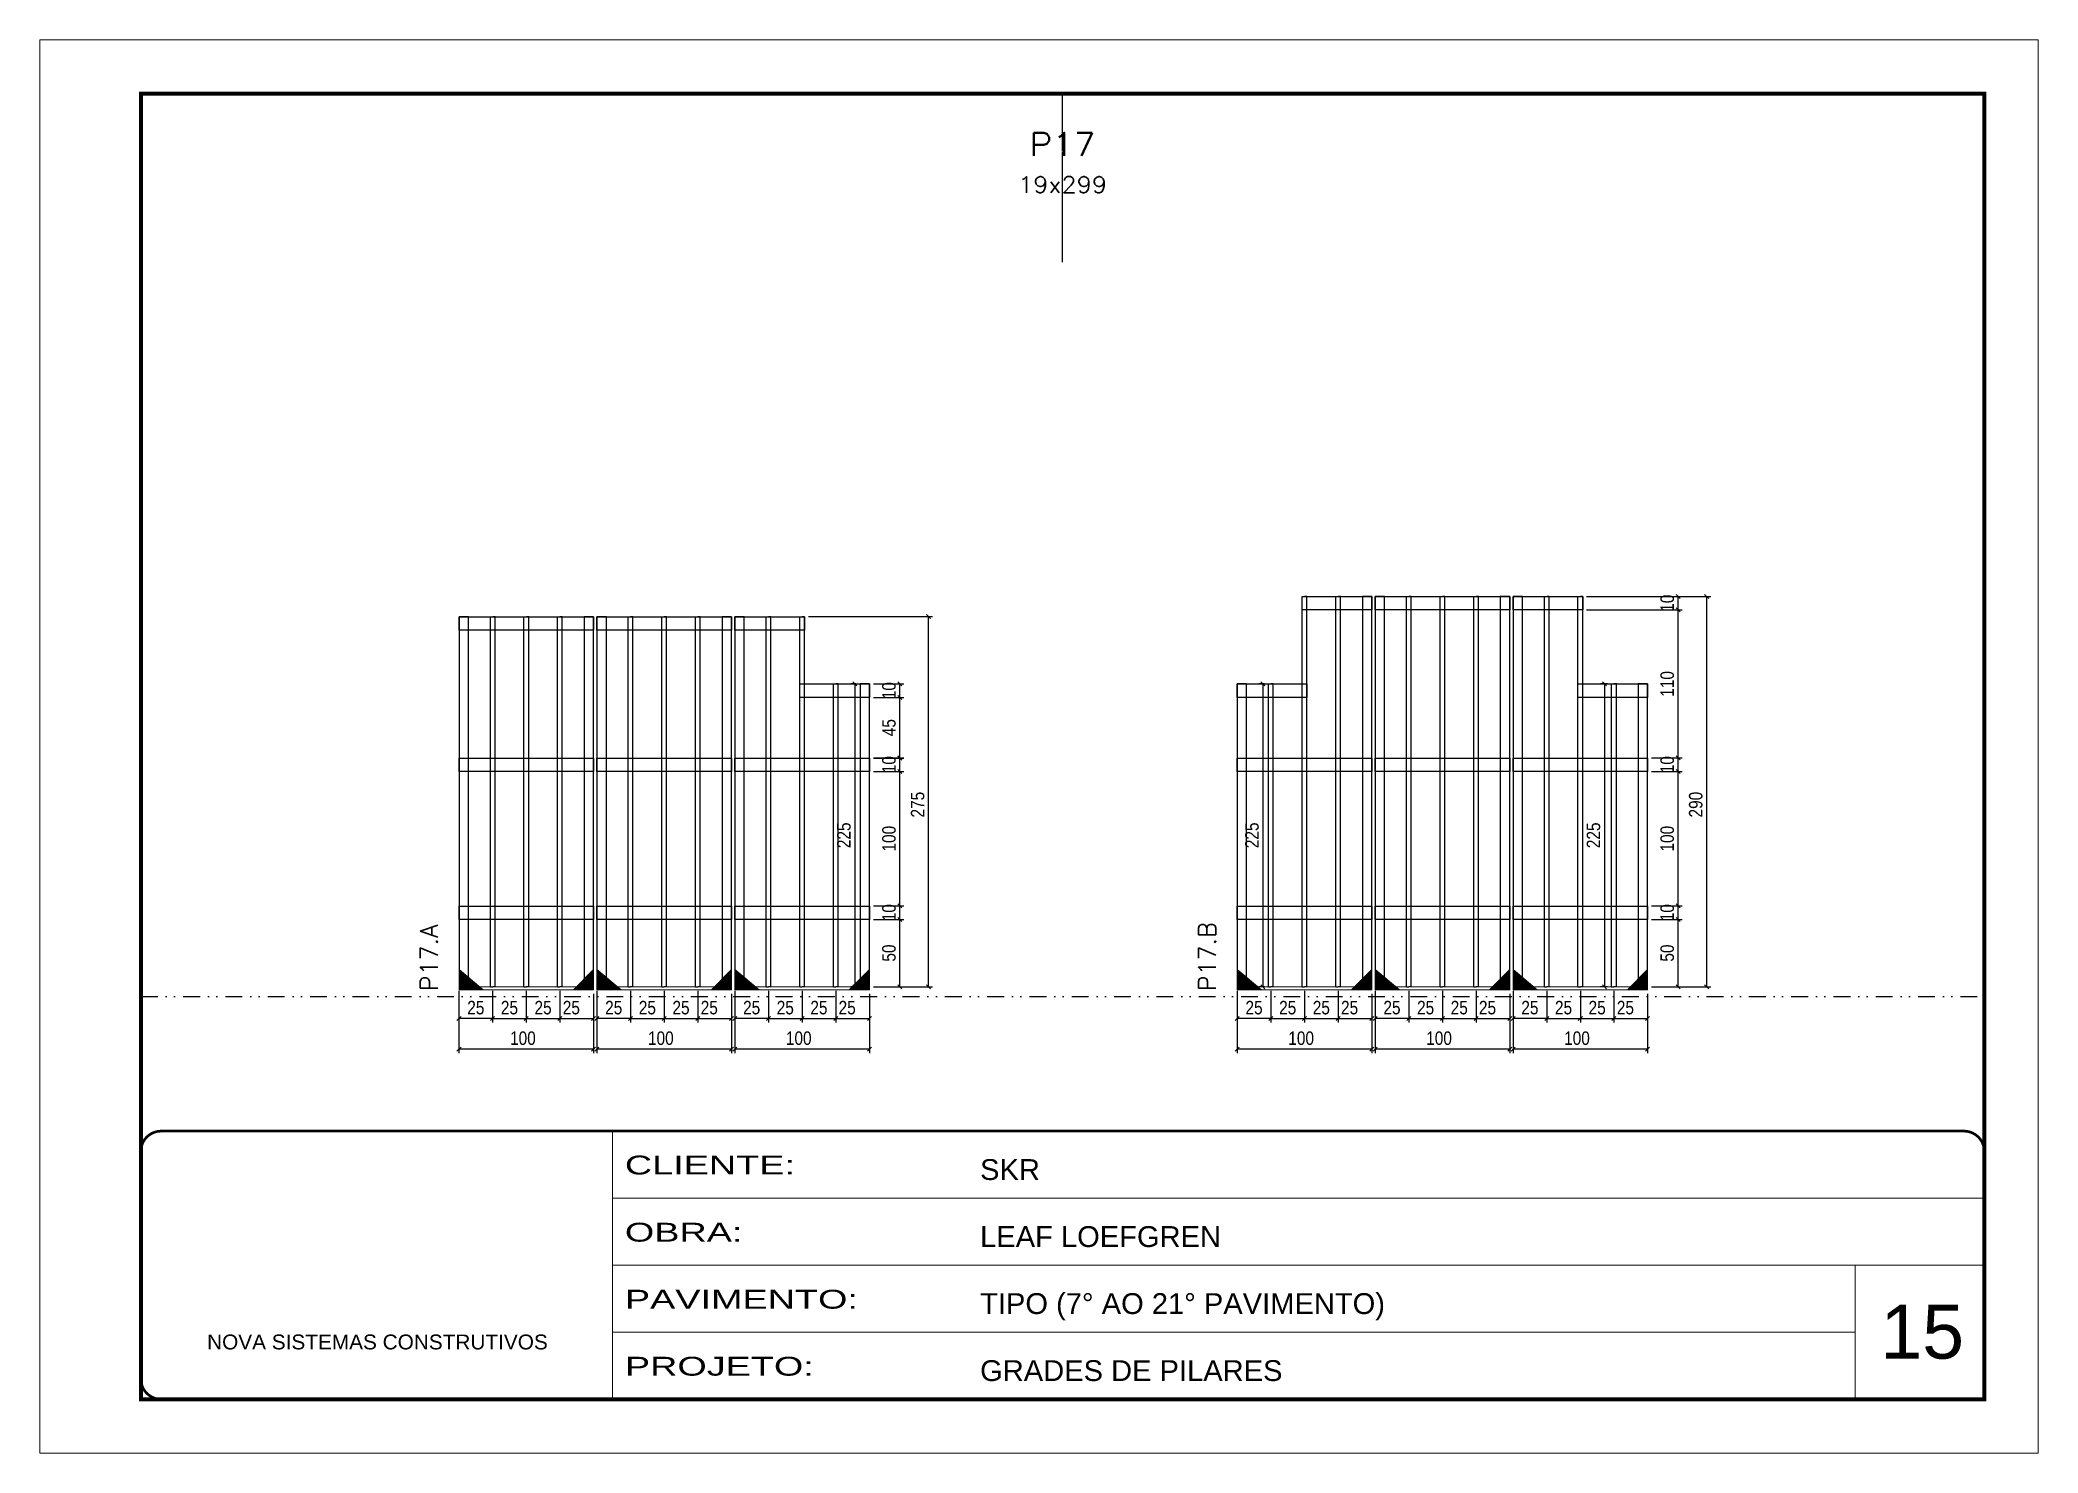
# Model space of a CAD drawing. Extents: x 14400 to 27878, y -21631 to 6985.
# Drawn here: x 17597 to 19082, y 2489 to 3539 of the extents above; entities that cross this region are included whole.
import ezdxf
from ezdxf.enums import TextEntityAlignment as Align

# ---------------------------------------------------------------- set-up
doc = ezdxf.new("R2010")
doc.units = 0
for name, pattern in [('CONTINUO', [0]), ('DASHED', [0.75, 0.5, -0.25]), ('DIVIDE2', [0.625, 0.25, -0.125, 0, -0.125, 0, -0.125]), ('HIDDEN', [0.375, 0.25, -0.125])]:
    doc.linetypes.add(name, pattern=pattern)
for name, color, linetype, lineweight in [('CARIMBO', 255, 'Continuous', 9), ('Folhas', 255, 'Continuous', 9), ('Madeira', 126, 'Continuous', 18), ('Sarr 2.2x7', 40, 'Continuous', 9), ('SARRAFO DE PRESSAO', 251, 'DASHED', 9), ('Texto Seção', 7, 'Continuous', 15)]:
    doc.layers.add(name, color=color, linetype=linetype, lineweight=lineweight)
for name, color, linetype in [('COTA', 241, 'Continuous'), ('Nível', 160, 'Continuous'), ('SARR_2.2x10', 60, 'Continuous'), ('SARR_3.5x7', 81, 'Continuous'), ('SARR_7x7', 40, 'Continuous'), ('Texto de Titulo', 7, 'Continuous'), ('Texto Qtd Sarr', 242, 'Continuous')]:
    doc.layers.add(name, color=color, linetype=linetype)
doc.styles.add('ARIAL', font='arial.ttf')
doc.styles.add('COTA TECNICA', font='techl___.ttf', dxfattribs={"height": 10})
doc.styles.add('REGUA-120', font='ROMANS.shx', dxfattribs={"height": 15})
doc.styles.add('ROMANS', font='romans.shx')
doc.styles.add('Tecnologia', font='')
doc.styles.get('Tecnologia').set_extended_font_data('Forgotten Futurist')
doc.dimstyles.new('PAINEL', dxfattribs={"dimtxt": 10, "dimasz": 3, "dimexe": 3, "dimexo": 3, "dimgap": 3, "dimtad": 1, "dimdec": 1, "dimzin": 12, "dimdsep": 46, "dimtxsty": 'COTA TECNICA', "dimblk1": 'OBLIQUE', "dimblk2": 'OBLIQUE', "dimsah": 1, "dimcen": 0.9, "dimclrd": 4, "dimclre": 4, "dimclrt": 240, "dimadec": 1, "dimazin": 3, "dimtfac": 1, "dimtdec": 1, "dimtmove": 0, "dimatfit": 3, "dimfxl": 1, "dimtolj": 1, "dimtzin": 12, "dimarcsym": 0})

msp = doc.modelspace()

# ---------------------------------------------------------------- texts
at = {"layer": 'CARIMBO', "style": 'ARIAL'}
msp.add_text('15', height=40, dxfattribs=at).set_placement((18964.83, 2559.15))
at = {"layer": 'Texto Seção', "style": 'REGUA-120'}
for s, p in [('P17.A', (17892.55, 2832.17)), ('P17.B', (18470.9, 2832.17))]:
    msp.add_text(s, height=13, rotation=90, dxfattribs=at).set_placement(p)

# ---------------------------------------------------------------- blocks, each defined once
blk = doc.blocks.new('9999999999')
at = {"color": 30, "linetype": 'CONTINUO'}
for p, q in [((98564.6, 34230.2), (98564.6, 34429.4)), ((98564.6, 34379.6), (99584, 34379.6)), ((98564.6, 34329.8), (99488, 34329.8)), ((99584, 34329.8), (99488, 34329.8)), ((99488, 34329.8), (99488, 34230.2)), ((98564.6, 34280), (99488, 34280))]:
    blk.add_line(p, q, dxfattribs=at)
at = {"color": 30, "linetype": 'CONTINUO', "const_width": 2}
blk.add_lwpolyline([(99584, 34230.2), (99584, 34414.4, 0.414214), (99569, 34429.4), (98229, 34429.4, 0.414214), (98214, 34414.4), (98214, 34245.2, 0.414214), (98229, 34230.2), (99584, 34230.2)], format="xyb", dxfattribs=at)
at = {"layer": 'Folhas'}
blk.add_lwpolyline([(98139, 34190.2), (99624, 34190.2), (99624, 35240.2), (98139, 35240.2)], close=True, dxfattribs=at)
at = {"layer": 'Folhas', "color": 30, "const_width": 3}
blk.add_lwpolyline([(98214, 34230.2), (99584, 34230.2), (99584, 35200.2), (98214, 35200.2)], close=True, dxfattribs=at)
at = {"color": 7, "linetype": 'Continuous', "ltscale": 5, "style": 'ARIAL'}
for s, height, p in [('SKR', 15.48, (98837.7, 34393.1)), ('LEAF LOEFGREN', 15.483, (98837.7, 34343.3)), ('TIPO (7° AO 21° PAVIMENTO)', 15.483, (98837.7, 34293.5)), ('NOVA SISTEMAS CONSTRUTIVOS', 11.059, (98263.2, 34267.2)), ('GRADES DE PILARES', 15.483, (98837.7, 34243.7))]:
    blk.add_text(s, height=height, dxfattribs=at).set_placement(p)
at = {"layer": 'Folhas', "color": 7, "style": 'Tecnologia', "width": 1.5}
for s, p in [('CLIENTE:', (98573.7, 34397.2)), ('OBRA:', (98573.7, 34347.3)), ('PAVIMENTO:', (98573.7, 34297.5)), ('PROJETO:', (98573.7, 34247.7))]:
    blk.add_text(s, height=14, dxfattribs=at).set_placement(p)
blk = doc.blocks.new('_Oblique')
at = {"color": 0, "linetype": 'ByBlock', "lineweight": -2}
blk.add_line((-0.5, -0.5), (0.5, 0.5), dxfattribs=at)
blk = doc.blocks.new('*D6361')
at = {"layer": 'COTA', "color": 4, "lineweight": -2, "transparency": 16777216}
for p, q in [((18113.4, 2832.5), (18113.4, 2808.8)), ((18138.4, 2832.5), (18138.4, 2808.8)), ((18138.4, 2811.8), (18113.4, 2811.8))]:
    blk.add_line(p, q, dxfattribs=at)
at = {"layer": 'Defpoints', "color": 0, "transparency": 16777216}
for p in [(18113.4, 2835.5), (18138.4, 2835.5), (18113.4, 2811.8)]:
    blk.add_point(p, dxfattribs=at)
at = {"layer": 'COTA', "color": 4, "lineweight": -2, "transparency": 16777216, "xscale": 3, "yscale": 3, "zscale": 3, "rotation": 180}
blk.add_blockref('_Oblique', (18113.4, 2811.8), dxfattribs=at)
at = {"layer": 'COTA', "color": 4, "lineweight": -2, "transparency": 16777216, "xscale": 3, "yscale": 3, "zscale": 3}
blk.add_blockref('_Oblique', (18138.4, 2811.8), dxfattribs=at)
at = {"layer": 'COTA', "color": 240, "transparency": 16777216, "insert": (18125.9, 2819.9), "char_height": 10, "attachment_point": 5, "style": 'COTA TECNICA'}
blk.add_mtext('\\A1;25', dxfattribs=at)
blk = doc.blocks.new('*D6362')
at = {"layer": 'COTA', "color": 4, "lineweight": -2, "transparency": 16777216}
for p, q in [((18188.4, 2832.5), (18188.4, 2808.8)), ((18213.4, 2830.3), (18213.4, 2808.8)), ((18188.4, 2811.8), (18213.4, 2811.8))]:
    blk.add_line(p, q, dxfattribs=at)
at = {"layer": 'Defpoints', "color": 0, "transparency": 16777216}
for p in [(18188.4, 2835.5), (18213.4, 2833.3), (18213.4, 2811.8)]:
    blk.add_point(p, dxfattribs=at)
at = {"layer": 'COTA', "color": 4, "lineweight": -2, "transparency": 16777216, "xscale": 3, "yscale": 3, "zscale": 3, "rotation": 180}
blk.add_blockref('_Oblique', (18188.4, 2811.8), dxfattribs=at)
at = {"layer": 'COTA', "color": 4, "lineweight": -2, "transparency": 16777216, "xscale": 3, "yscale": 3, "zscale": 3}
blk.add_blockref('_Oblique', (18213.4, 2811.8), dxfattribs=at)
at = {"layer": 'COTA', "color": 240, "transparency": 16777216, "insert": (18196.9, 2819.9), "char_height": 10, "attachment_point": 5, "style": 'COTA TECNICA'}
blk.add_mtext('\\A1;25', dxfattribs=at)
blk = doc.blocks.new('*D6363')
at = {"layer": 'COTA', "color": 4, "lineweight": -2, "transparency": 16777216}
for p, q in [((18138.4, 2832.5), (18138.4, 2808.8)), ((18163.4, 2832.5), (18163.4, 2808.8)), ((18138.4, 2811.8), (18163.4, 2811.8))]:
    blk.add_line(p, q, dxfattribs=at)
at = {"layer": 'Defpoints', "color": 0, "transparency": 16777216}
for p in [(18138.4, 2835.5), (18163.4, 2835.5), (18163.4, 2811.8)]:
    blk.add_point(p, dxfattribs=at)
at = {"layer": 'COTA', "color": 4, "lineweight": -2, "transparency": 16777216, "xscale": 3, "yscale": 3, "zscale": 3, "rotation": 180}
blk.add_blockref('_Oblique', (18138.4, 2811.8), dxfattribs=at)
at = {"layer": 'COTA', "color": 4, "lineweight": -2, "transparency": 16777216, "xscale": 3, "yscale": 3, "zscale": 3}
blk.add_blockref('_Oblique', (18163.4, 2811.8), dxfattribs=at)
at = {"layer": 'COTA', "color": 240, "transparency": 16777216, "insert": (18150.9, 2819.9), "char_height": 10, "attachment_point": 5, "style": 'COTA TECNICA'}
blk.add_mtext('\\A1;25', dxfattribs=at)
blk = doc.blocks.new('*D6364')
at = {"layer": 'COTA', "color": 4, "lineweight": -2, "transparency": 16777216}
for p, q in [((18216.4, 2885.5), (18239.1, 2885.5)), ((18236.1, 2835.5), (18236.1, 2885.5)), ((18216.4, 2835.5), (18239.1, 2835.5))]:
    blk.add_line(p, q, dxfattribs=at)
at = {"layer": 'Defpoints', "color": 0, "transparency": 16777216}
for p in [(18213.4, 2885.5), (18236.1, 2885.5), (18213.4, 2835.5)]:
    blk.add_point(p, dxfattribs=at)
at = {"layer": 'COTA', "color": 4, "lineweight": -2, "transparency": 16777216, "xscale": 3, "yscale": 3, "zscale": 3}
for p, rotation in [((18236.1, 2885.5), 90), ((18236.1, 2835.5), 270)]:
    blk.add_blockref('_Oblique', p, dxfattribs=dict(at, rotation=rotation))
at = {"layer": 'COTA', "color": 240, "transparency": 16777216, "insert": (18228, 2860.5), "char_height": 10, "attachment_point": 5, "rotation": 90, "style": 'COTA TECNICA'}
blk.add_mtext('\\A1;50', dxfattribs=at)
blk = doc.blocks.new('*D6365')
at = {"layer": 'COTA', "color": 4, "lineweight": -2, "transparency": 16777216}
for p, q in [((18163.4, 2832.5), (18163.4, 2808.8)), ((18188.4, 2832.5), (18188.4, 2808.8)), ((18163.4, 2811.8), (18188.4, 2811.8))]:
    blk.add_line(p, q, dxfattribs=at)
at = {"layer": 'Defpoints', "color": 0, "transparency": 16777216}
for p in [(18163.4, 2835.5), (18188.4, 2835.5), (18188.4, 2811.8)]:
    blk.add_point(p, dxfattribs=at)
at = {"layer": 'COTA', "color": 4, "lineweight": -2, "transparency": 16777216, "xscale": 3, "yscale": 3, "zscale": 3, "rotation": 180}
blk.add_blockref('_Oblique', (18163.4, 2811.8), dxfattribs=at)
at = {"layer": 'COTA', "color": 4, "lineweight": -2, "transparency": 16777216, "xscale": 3, "yscale": 3, "zscale": 3}
blk.add_blockref('_Oblique', (18188.4, 2811.8), dxfattribs=at)
at = {"layer": 'COTA', "color": 240, "transparency": 16777216, "insert": (18175.9, 2819.9), "char_height": 10, "attachment_point": 5, "style": 'COTA TECNICA'}
blk.add_mtext('\\A1;25', dxfattribs=at)
blk = doc.blocks.new('*D6366')
at = {"layer": 'COTA', "color": 4, "lineweight": -2, "transparency": 16777216}
for p, q in [((18216.4, 2895.5), (18239.1, 2895.5)), ((18216.4, 2885.5), (18239.1, 2885.5)), ((18236.1, 2885.5), (18236.1, 2895.5))]:
    blk.add_line(p, q, dxfattribs=at)
at = {"layer": 'Defpoints', "color": 0, "transparency": 16777216}
for p in [(18213.4, 2895.5), (18213.4, 2885.5), (18236.1, 2895.5)]:
    blk.add_point(p, dxfattribs=at)
at = {"layer": 'COTA', "color": 4, "lineweight": -2, "transparency": 16777216, "xscale": 3, "yscale": 3, "zscale": 3}
for p, rotation in [((18236.1, 2895.5), 90), ((18236.1, 2885.5), 270)]:
    blk.add_blockref('_Oblique', p, dxfattribs=dict(at, rotation=rotation))
at = {"layer": 'COTA', "color": 240, "transparency": 16777216, "insert": (18228, 2890.5), "char_height": 10, "attachment_point": 5, "rotation": 90, "style": 'COTA TECNICA'}
blk.add_mtext('\\A1;10', dxfattribs=at)
blk = doc.blocks.new('*D6367')
at = {"layer": 'COTA', "color": 4, "lineweight": -2, "transparency": 16777216}
for p, q in [((18216.4, 2995.5), (18239.1, 2995.5)), ((18236.1, 2895.5), (18236.1, 2995.5)), ((18216.4, 2895.5), (18239.1, 2895.5))]:
    blk.add_line(p, q, dxfattribs=at)
at = {"layer": 'Defpoints', "color": 0, "transparency": 16777216}
for p in [(18213.4, 2995.5), (18236.1, 2995.5), (18213.4, 2895.5)]:
    blk.add_point(p, dxfattribs=at)
at = {"layer": 'COTA', "color": 4, "lineweight": -2, "transparency": 16777216, "xscale": 3, "yscale": 3, "zscale": 3}
for p, rotation in [((18236.1, 2995.5), 90), ((18236.1, 2895.5), 270)]:
    blk.add_blockref('_Oblique', p, dxfattribs=dict(at, rotation=rotation))
at = {"layer": 'COTA', "color": 240, "transparency": 16777216, "insert": (18228, 2945.5), "char_height": 10, "attachment_point": 5, "rotation": 90, "style": 'COTA TECNICA'}
blk.add_mtext('\\A1;100', dxfattribs=at)
blk = doc.blocks.new('*D6368')
at = {"layer": 'COTA', "color": 4, "lineweight": -2, "transparency": 16777216}
for p, q in [((18216.4, 3005.5), (18239.1, 3005.5)), ((18236.1, 2995.5), (18236.1, 3005.5)), ((18216.4, 2995.5), (18239.1, 2995.5))]:
    blk.add_line(p, q, dxfattribs=at)
at = {"layer": 'Defpoints', "color": 0, "transparency": 16777216}
for p in [(18213.4, 3005.5), (18236.1, 3005.5), (18213.4, 2995.5)]:
    blk.add_point(p, dxfattribs=at)
at = {"layer": 'COTA', "color": 4, "lineweight": -2, "transparency": 16777216, "xscale": 3, "yscale": 3, "zscale": 3}
for p, rotation in [((18236.1, 3005.5), 90), ((18236.1, 2995.5), 270)]:
    blk.add_blockref('_Oblique', p, dxfattribs=dict(at, rotation=rotation))
at = {"layer": 'COTA', "color": 240, "transparency": 16777216, "insert": (18228, 3000.5), "char_height": 10, "attachment_point": 5, "rotation": 90, "style": 'COTA TECNICA'}
blk.add_mtext('\\A1;10', dxfattribs=at)
blk = doc.blocks.new('*D6371')
at = {"layer": 'COTA', "color": 4, "lineweight": -2, "transparency": 16777216}
for p, q in [((18168.2, 3110.5), (18260.4, 3110.5)), ((18257.4, 2835.4), (18257.4, 3110.5)), ((18216.4, 2835.4), (18260.4, 2835.4))]:
    blk.add_line(p, q, dxfattribs=at)
at = {"layer": 'Defpoints', "color": 0, "transparency": 16777216}
for p in [(18165.2, 3110.5), (18257.4, 3110.5), (18213.4, 2835.4)]:
    blk.add_point(p, dxfattribs=at)
at = {"layer": 'COTA', "color": 4, "lineweight": -2, "transparency": 16777216, "xscale": 3, "yscale": 3, "zscale": 3}
for p, rotation in [((18257.4, 3110.5), 90), ((18257.4, 2835.4), 270)]:
    blk.add_blockref('_Oblique', p, dxfattribs=dict(at, rotation=rotation))
at = {"layer": 'COTA', "color": 240, "transparency": 16777216, "insert": (18249.3, 2970.8), "char_height": 10, "attachment_point": 5, "rotation": 90, "style": 'COTA TECNICA'}
blk.add_mtext('\\A1;275', dxfattribs=at)
blk = doc.blocks.new('*D6372')
at = {"layer": 'COTA', "color": 4, "lineweight": -2, "transparency": 16777216}
for p, q in [((18010.9, 2832.5), (18010.9, 2808.8)), ((18035.9, 2832.5), (18035.9, 2808.8)), ((18035.9, 2811.8), (18010.9, 2811.8))]:
    blk.add_line(p, q, dxfattribs=at)
at = {"layer": 'Defpoints', "color": 0, "transparency": 16777216}
for p in [(18010.9, 2835.5), (18035.9, 2835.5), (18010.9, 2811.8)]:
    blk.add_point(p, dxfattribs=at)
at = {"layer": 'COTA', "color": 4, "lineweight": -2, "transparency": 16777216, "xscale": 3, "yscale": 3, "zscale": 3, "rotation": 180}
blk.add_blockref('_Oblique', (18010.9, 2811.8), dxfattribs=at)
at = {"layer": 'COTA', "color": 4, "lineweight": -2, "transparency": 16777216, "xscale": 3, "yscale": 3, "zscale": 3}
blk.add_blockref('_Oblique', (18035.9, 2811.8), dxfattribs=at)
at = {"layer": 'COTA', "color": 240, "transparency": 16777216, "insert": (18023.4, 2819.9), "char_height": 10, "attachment_point": 5, "style": 'COTA TECNICA'}
blk.add_mtext('\\A1;25', dxfattribs=at)
blk = doc.blocks.new('*D6373')
at = {"layer": 'COTA', "color": 4, "lineweight": -2, "transparency": 16777216}
for p, q in [((18085.9, 2832.5), (18085.9, 2808.8)), ((18110.9, 2830.3), (18110.9, 2808.8)), ((18085.9, 2811.8), (18110.9, 2811.8))]:
    blk.add_line(p, q, dxfattribs=at)
at = {"layer": 'Defpoints', "color": 0, "transparency": 16777216}
for p in [(18085.9, 2835.5), (18110.9, 2833.3), (18110.9, 2811.8)]:
    blk.add_point(p, dxfattribs=at)
at = {"layer": 'COTA', "color": 4, "lineweight": -2, "transparency": 16777216, "xscale": 3, "yscale": 3, "zscale": 3, "rotation": 180}
blk.add_blockref('_Oblique', (18085.9, 2811.8), dxfattribs=at)
at = {"layer": 'COTA', "color": 4, "lineweight": -2, "transparency": 16777216, "xscale": 3, "yscale": 3, "zscale": 3}
blk.add_blockref('_Oblique', (18110.9, 2811.8), dxfattribs=at)
at = {"layer": 'COTA', "color": 240, "transparency": 16777216, "insert": (18094.4, 2819.9), "char_height": 10, "attachment_point": 5, "style": 'COTA TECNICA'}
blk.add_mtext('\\A1;25', dxfattribs=at)
blk = doc.blocks.new('*D6374')
at = {"layer": 'COTA', "color": 4, "lineweight": -2, "transparency": 16777216}
for p, q in [((18035.9, 2832.5), (18035.9, 2808.8)), ((18060.9, 2832.5), (18060.9, 2808.8)), ((18035.9, 2811.8), (18060.9, 2811.8))]:
    blk.add_line(p, q, dxfattribs=at)
at = {"layer": 'Defpoints', "color": 0, "transparency": 16777216}
for p in [(18035.9, 2835.5), (18060.9, 2835.5), (18060.9, 2811.8)]:
    blk.add_point(p, dxfattribs=at)
at = {"layer": 'COTA', "color": 4, "lineweight": -2, "transparency": 16777216, "xscale": 3, "yscale": 3, "zscale": 3, "rotation": 180}
blk.add_blockref('_Oblique', (18035.9, 2811.8), dxfattribs=at)
at = {"layer": 'COTA', "color": 4, "lineweight": -2, "transparency": 16777216, "xscale": 3, "yscale": 3, "zscale": 3}
blk.add_blockref('_Oblique', (18060.9, 2811.8), dxfattribs=at)
at = {"layer": 'COTA', "color": 240, "transparency": 16777216, "insert": (18048.4, 2819.9), "char_height": 10, "attachment_point": 5, "style": 'COTA TECNICA'}
blk.add_mtext('\\A1;25', dxfattribs=at)
blk = doc.blocks.new('*D6375')
at = {"layer": 'COTA', "color": 4, "lineweight": -2, "transparency": 16777216}
for p, q in [((18060.9, 2832.5), (18060.9, 2808.8)), ((18085.9, 2832.5), (18085.9, 2808.8)), ((18060.9, 2811.8), (18085.9, 2811.8))]:
    blk.add_line(p, q, dxfattribs=at)
at = {"layer": 'Defpoints', "color": 0, "transparency": 16777216}
for p in [(18060.9, 2835.5), (18085.9, 2835.5), (18085.9, 2811.8)]:
    blk.add_point(p, dxfattribs=at)
at = {"layer": 'COTA', "color": 4, "lineweight": -2, "transparency": 16777216, "xscale": 3, "yscale": 3, "zscale": 3, "rotation": 180}
blk.add_blockref('_Oblique', (18060.9, 2811.8), dxfattribs=at)
at = {"layer": 'COTA', "color": 4, "lineweight": -2, "transparency": 16777216, "xscale": 3, "yscale": 3, "zscale": 3}
blk.add_blockref('_Oblique', (18085.9, 2811.8), dxfattribs=at)
at = {"layer": 'COTA', "color": 240, "transparency": 16777216, "insert": (18073.4, 2819.9), "char_height": 10, "attachment_point": 5, "style": 'COTA TECNICA'}
blk.add_mtext('\\A1;25', dxfattribs=at)
blk = doc.blocks.new('*D6357')
at = {"layer": 'COTA', "color": 4, "lineweight": -2, "transparency": 16777216}
for p, q in [((17908.4, 2832.5), (17908.4, 2808.8)), ((17933.4, 2832.5), (17933.4, 2808.8)), ((17933.4, 2811.8), (17908.4, 2811.8))]:
    blk.add_line(p, q, dxfattribs=at)
at = {"layer": 'Defpoints', "color": 0, "transparency": 16777216}
for p in [(17908.4, 2835.5), (17933.4, 2835.5), (17908.4, 2811.8)]:
    blk.add_point(p, dxfattribs=at)
at = {"layer": 'COTA', "color": 4, "lineweight": -2, "transparency": 16777216, "xscale": 3, "yscale": 3, "zscale": 3, "rotation": 180}
blk.add_blockref('_Oblique', (17908.4, 2811.8), dxfattribs=at)
at = {"layer": 'COTA', "color": 4, "lineweight": -2, "transparency": 16777216, "xscale": 3, "yscale": 3, "zscale": 3}
blk.add_blockref('_Oblique', (17933.4, 2811.8), dxfattribs=at)
at = {"layer": 'COTA', "color": 240, "transparency": 16777216, "insert": (17920.9, 2819.9), "char_height": 10, "attachment_point": 5, "style": 'COTA TECNICA'}
blk.add_mtext('\\A1;25', dxfattribs=at)
blk = doc.blocks.new('*D6358')
at = {"layer": 'COTA', "color": 4, "lineweight": -2, "transparency": 16777216}
for p, q in [((17983.4, 2832.5), (17983.4, 2808.8)), ((18008.4, 2830.3), (18008.4, 2808.8)), ((17983.4, 2811.8), (18008.4, 2811.8))]:
    blk.add_line(p, q, dxfattribs=at)
at = {"layer": 'Defpoints', "color": 0, "transparency": 16777216}
for p in [(17983.4, 2835.5), (18008.4, 2833.3), (18008.4, 2811.8)]:
    blk.add_point(p, dxfattribs=at)
at = {"layer": 'COTA', "color": 4, "lineweight": -2, "transparency": 16777216, "xscale": 3, "yscale": 3, "zscale": 3, "rotation": 180}
blk.add_blockref('_Oblique', (17983.4, 2811.8), dxfattribs=at)
at = {"layer": 'COTA', "color": 4, "lineweight": -2, "transparency": 16777216, "xscale": 3, "yscale": 3, "zscale": 3}
blk.add_blockref('_Oblique', (18008.4, 2811.8), dxfattribs=at)
at = {"layer": 'COTA', "color": 240, "transparency": 16777216, "insert": (17991.9, 2819.9), "char_height": 10, "attachment_point": 5, "style": 'COTA TECNICA'}
blk.add_mtext('\\A1;25', dxfattribs=at)
blk = doc.blocks.new('*D6359')
at = {"layer": 'COTA', "color": 4, "lineweight": -2, "transparency": 16777216}
for p, q in [((17933.4, 2832.5), (17933.4, 2808.8)), ((17958.4, 2832.5), (17958.4, 2808.8)), ((17933.4, 2811.8), (17958.4, 2811.8))]:
    blk.add_line(p, q, dxfattribs=at)
at = {"layer": 'Defpoints', "color": 0, "transparency": 16777216}
for p in [(17933.4, 2835.5), (17958.4, 2835.5), (17958.4, 2811.8)]:
    blk.add_point(p, dxfattribs=at)
at = {"layer": 'COTA', "color": 4, "lineweight": -2, "transparency": 16777216, "xscale": 3, "yscale": 3, "zscale": 3, "rotation": 180}
blk.add_blockref('_Oblique', (17933.4, 2811.8), dxfattribs=at)
at = {"layer": 'COTA', "color": 4, "lineweight": -2, "transparency": 16777216, "xscale": 3, "yscale": 3, "zscale": 3}
blk.add_blockref('_Oblique', (17958.4, 2811.8), dxfattribs=at)
at = {"layer": 'COTA', "color": 240, "transparency": 16777216, "insert": (17945.9, 2819.9), "char_height": 10, "attachment_point": 5, "style": 'COTA TECNICA'}
blk.add_mtext('\\A1;25', dxfattribs=at)
blk = doc.blocks.new('*D6360')
at = {"layer": 'COTA', "color": 4, "lineweight": -2, "transparency": 16777216}
for p, q in [((17958.4, 2832.5), (17958.4, 2808.8)), ((17983.4, 2832.5), (17983.4, 2808.8)), ((17958.4, 2811.8), (17983.4, 2811.8))]:
    blk.add_line(p, q, dxfattribs=at)
at = {"layer": 'Defpoints', "color": 0, "transparency": 16777216}
for p in [(17958.4, 2835.5), (17983.4, 2835.5), (17983.4, 2811.8)]:
    blk.add_point(p, dxfattribs=at)
at = {"layer": 'COTA', "color": 4, "lineweight": -2, "transparency": 16777216, "xscale": 3, "yscale": 3, "zscale": 3, "rotation": 180}
blk.add_blockref('_Oblique', (17958.4, 2811.8), dxfattribs=at)
at = {"layer": 'COTA', "color": 4, "lineweight": -2, "transparency": 16777216, "xscale": 3, "yscale": 3, "zscale": 3}
blk.add_blockref('_Oblique', (17983.4, 2811.8), dxfattribs=at)
at = {"layer": 'COTA', "color": 240, "transparency": 16777216, "insert": (17970.9, 2819.9), "char_height": 10, "attachment_point": 5, "style": 'COTA TECNICA'}
blk.add_mtext('\\A1;25', dxfattribs=at)
blk = doc.blocks.new('*D6376')
at = {"layer": 'COTA', "color": 4, "lineweight": -2, "transparency": 16777216}
for p, q in [((18691.8, 2832.5), (18691.8, 2808.8)), ((18716.8, 2832.5), (18716.8, 2808.8)), ((18716.8, 2811.8), (18691.8, 2811.8))]:
    blk.add_line(p, q, dxfattribs=at)
at = {"layer": 'Defpoints', "color": 0, "transparency": 16777216}
for p in [(18691.8, 2835.5), (18716.8, 2835.5), (18691.8, 2811.8)]:
    blk.add_point(p, dxfattribs=at)
at = {"layer": 'COTA', "color": 4, "lineweight": -2, "transparency": 16777216, "xscale": 3, "yscale": 3, "zscale": 3, "rotation": 180}
blk.add_blockref('_Oblique', (18691.8, 2811.8), dxfattribs=at)
at = {"layer": 'COTA', "color": 4, "lineweight": -2, "transparency": 16777216, "xscale": 3, "yscale": 3, "zscale": 3}
blk.add_blockref('_Oblique', (18716.8, 2811.8), dxfattribs=at)
at = {"layer": 'COTA', "color": 240, "transparency": 16777216, "insert": (18704.3, 2819.9), "char_height": 10, "attachment_point": 5, "style": 'COTA TECNICA'}
blk.add_mtext('\\A1;25', dxfattribs=at)
blk = doc.blocks.new('*D6377')
at = {"layer": 'COTA', "color": 4, "lineweight": -2, "transparency": 16777216}
for p, q in [((18766.8, 2832.5), (18766.8, 2808.8)), ((18791.8, 2830.3), (18791.8, 2808.8)), ((18766.8, 2811.8), (18791.8, 2811.8))]:
    blk.add_line(p, q, dxfattribs=at)
at = {"layer": 'Defpoints', "color": 0, "transparency": 16777216}
for p in [(18766.8, 2835.5), (18791.8, 2833.3), (18791.8, 2811.8)]:
    blk.add_point(p, dxfattribs=at)
at = {"layer": 'COTA', "color": 4, "lineweight": -2, "transparency": 16777216, "xscale": 3, "yscale": 3, "zscale": 3, "rotation": 180}
blk.add_blockref('_Oblique', (18766.8, 2811.8), dxfattribs=at)
at = {"layer": 'COTA', "color": 4, "lineweight": -2, "transparency": 16777216, "xscale": 3, "yscale": 3, "zscale": 3}
blk.add_blockref('_Oblique', (18791.8, 2811.8), dxfattribs=at)
at = {"layer": 'COTA', "color": 240, "transparency": 16777216, "insert": (18775.3, 2819.9), "char_height": 10, "attachment_point": 5, "style": 'COTA TECNICA'}
blk.add_mtext('\\A1;25', dxfattribs=at)
blk = doc.blocks.new('*D6378')
at = {"layer": 'COTA', "color": 4, "lineweight": -2, "transparency": 16777216}
for p, q in [((18716.8, 2832.5), (18716.8, 2808.8)), ((18741.8, 2832.5), (18741.8, 2808.8)), ((18716.8, 2811.8), (18741.8, 2811.8))]:
    blk.add_line(p, q, dxfattribs=at)
at = {"layer": 'Defpoints', "color": 0, "transparency": 16777216}
for p in [(18716.8, 2835.5), (18741.8, 2835.5), (18741.8, 2811.8)]:
    blk.add_point(p, dxfattribs=at)
at = {"layer": 'COTA', "color": 4, "lineweight": -2, "transparency": 16777216, "xscale": 3, "yscale": 3, "zscale": 3, "rotation": 180}
blk.add_blockref('_Oblique', (18716.8, 2811.8), dxfattribs=at)
at = {"layer": 'COTA', "color": 4, "lineweight": -2, "transparency": 16777216, "xscale": 3, "yscale": 3, "zscale": 3}
blk.add_blockref('_Oblique', (18741.8, 2811.8), dxfattribs=at)
at = {"layer": 'COTA', "color": 240, "transparency": 16777216, "insert": (18729.3, 2819.9), "char_height": 10, "attachment_point": 5, "style": 'COTA TECNICA'}
blk.add_mtext('\\A1;25', dxfattribs=at)
blk = doc.blocks.new('*D6379')
at = {"layer": 'COTA', "color": 4, "lineweight": -2, "transparency": 16777216}
for p, q in [((18794.8, 2885.5), (18817.5, 2885.5)), ((18814.5, 2835.5), (18814.5, 2885.5)), ((18794.8, 2835.5), (18817.5, 2835.5))]:
    blk.add_line(p, q, dxfattribs=at)
at = {"layer": 'Defpoints', "color": 0, "transparency": 16777216}
for p in [(18791.8, 2885.5), (18814.5, 2885.5), (18791.8, 2835.5)]:
    blk.add_point(p, dxfattribs=at)
at = {"layer": 'COTA', "color": 4, "lineweight": -2, "transparency": 16777216, "xscale": 3, "yscale": 3, "zscale": 3}
for p, rotation in [((18814.5, 2885.5), 90), ((18814.5, 2835.5), 270)]:
    blk.add_blockref('_Oblique', p, dxfattribs=dict(at, rotation=rotation))
at = {"layer": 'COTA', "color": 240, "transparency": 16777216, "insert": (18806.4, 2860.5), "char_height": 10, "attachment_point": 5, "rotation": 90, "style": 'COTA TECNICA'}
blk.add_mtext('\\A1;50', dxfattribs=at)
blk = doc.blocks.new('*D6380')
at = {"layer": 'COTA', "color": 4, "lineweight": -2, "transparency": 16777216}
for p, q in [((18741.8, 2832.5), (18741.8, 2808.8)), ((18766.8, 2832.5), (18766.8, 2808.8)), ((18741.8, 2811.8), (18766.8, 2811.8))]:
    blk.add_line(p, q, dxfattribs=at)
at = {"layer": 'Defpoints', "color": 0, "transparency": 16777216}
for p in [(18741.8, 2835.5), (18766.8, 2835.5), (18766.8, 2811.8)]:
    blk.add_point(p, dxfattribs=at)
at = {"layer": 'COTA', "color": 4, "lineweight": -2, "transparency": 16777216, "xscale": 3, "yscale": 3, "zscale": 3, "rotation": 180}
blk.add_blockref('_Oblique', (18741.8, 2811.8), dxfattribs=at)
at = {"layer": 'COTA', "color": 4, "lineweight": -2, "transparency": 16777216, "xscale": 3, "yscale": 3, "zscale": 3}
blk.add_blockref('_Oblique', (18766.8, 2811.8), dxfattribs=at)
at = {"layer": 'COTA', "color": 240, "transparency": 16777216, "insert": (18754.3, 2819.9), "char_height": 10, "attachment_point": 5, "style": 'COTA TECNICA'}
blk.add_mtext('\\A1;25', dxfattribs=at)
blk = doc.blocks.new('*D6381')
at = {"layer": 'COTA', "color": 4, "lineweight": -2, "transparency": 16777216}
for p, q in [((18794.8, 2895.5), (18817.5, 2895.5)), ((18794.8, 2885.5), (18817.5, 2885.5)), ((18814.5, 2885.5), (18814.5, 2895.5))]:
    blk.add_line(p, q, dxfattribs=at)
at = {"layer": 'Defpoints', "color": 0, "transparency": 16777216}
for p in [(18791.8, 2895.5), (18791.8, 2885.5), (18814.5, 2895.5)]:
    blk.add_point(p, dxfattribs=at)
at = {"layer": 'COTA', "color": 4, "lineweight": -2, "transparency": 16777216, "xscale": 3, "yscale": 3, "zscale": 3}
for p, rotation in [((18814.5, 2895.5), 90), ((18814.5, 2885.5), 270)]:
    blk.add_blockref('_Oblique', p, dxfattribs=dict(at, rotation=rotation))
at = {"layer": 'COTA', "color": 240, "transparency": 16777216, "insert": (18806.4, 2890.5), "char_height": 10, "attachment_point": 5, "rotation": 90, "style": 'COTA TECNICA'}
blk.add_mtext('\\A1;10', dxfattribs=at)
blk = doc.blocks.new('*D6382')
at = {"layer": 'COTA', "color": 4, "lineweight": -2, "transparency": 16777216}
for p, q in [((18794.8, 2995.5), (18817.5, 2995.5)), ((18814.5, 2895.5), (18814.5, 2995.5)), ((18794.8, 2895.5), (18817.5, 2895.5))]:
    blk.add_line(p, q, dxfattribs=at)
at = {"layer": 'Defpoints', "color": 0, "transparency": 16777216}
for p in [(18791.8, 2995.5), (18814.5, 2995.5), (18791.8, 2895.5)]:
    blk.add_point(p, dxfattribs=at)
at = {"layer": 'COTA', "color": 4, "lineweight": -2, "transparency": 16777216, "xscale": 3, "yscale": 3, "zscale": 3}
for p, rotation in [((18814.5, 2995.5), 90), ((18814.5, 2895.5), 270)]:
    blk.add_blockref('_Oblique', p, dxfattribs=dict(at, rotation=rotation))
at = {"layer": 'COTA', "color": 240, "transparency": 16777216, "insert": (18806.4, 2945.5), "char_height": 10, "attachment_point": 5, "rotation": 90, "style": 'COTA TECNICA'}
blk.add_mtext('\\A1;100', dxfattribs=at)
blk = doc.blocks.new('*D6383')
at = {"layer": 'COTA', "color": 4, "lineweight": -2, "transparency": 16777216}
for p, q in [((18794.8, 3005.5), (18817.5, 3005.5)), ((18814.5, 2995.5), (18814.5, 3005.5)), ((18794.8, 2995.5), (18817.5, 2995.5))]:
    blk.add_line(p, q, dxfattribs=at)
at = {"layer": 'Defpoints', "color": 0, "transparency": 16777216}
for p in [(18791.8, 3005.5), (18814.5, 3005.5), (18791.8, 2995.5)]:
    blk.add_point(p, dxfattribs=at)
at = {"layer": 'COTA', "color": 4, "lineweight": -2, "transparency": 16777216, "xscale": 3, "yscale": 3, "zscale": 3}
for p, rotation in [((18814.5, 3005.5), 90), ((18814.5, 2995.5), 270)]:
    blk.add_blockref('_Oblique', p, dxfattribs=dict(at, rotation=rotation))
at = {"layer": 'COTA', "color": 240, "transparency": 16777216, "insert": (18806.4, 3000.5), "char_height": 10, "attachment_point": 5, "rotation": 90, "style": 'COTA TECNICA'}
blk.add_mtext('\\A1;10', dxfattribs=at)
blk = doc.blocks.new('*D6384')
at = {"layer": 'COTA', "color": 4, "lineweight": -2, "transparency": 16777216}
for p, q in [((18746.5, 3115.5), (18817.5, 3115.5)), ((18814.5, 3005.5), (18814.5, 3115.5)), ((18794.8, 3005.5), (18817.5, 3005.5))]:
    blk.add_line(p, q, dxfattribs=at)
at = {"layer": 'Defpoints', "color": 0, "transparency": 16777216}
for p in [(18743.5, 3115.5), (18814.5, 3115.5), (18791.8, 3005.5)]:
    blk.add_point(p, dxfattribs=at)
at = {"layer": 'COTA', "color": 4, "lineweight": -2, "transparency": 16777216, "xscale": 3, "yscale": 3, "zscale": 3}
for p, rotation in [((18814.5, 3115.5), 90), ((18814.5, 3005.5), 270)]:
    blk.add_blockref('_Oblique', p, dxfattribs=dict(at, rotation=rotation))
at = {"layer": 'COTA', "color": 240, "transparency": 16777216, "insert": (18806.4, 3060.5), "char_height": 10, "attachment_point": 5, "rotation": 90, "style": 'COTA TECNICA'}
blk.add_mtext('\\A1;110', dxfattribs=at)
blk = doc.blocks.new('*D6385')
at = {"layer": 'COTA', "color": 4, "lineweight": -2, "transparency": 16777216}
for p, q in [((18746.5, 3125.5), (18817.5, 3125.5)), ((18814.5, 3115.5), (18814.5, 3125.5)), ((18746.5, 3115.5), (18817.5, 3115.5))]:
    blk.add_line(p, q, dxfattribs=at)
at = {"layer": 'Defpoints', "color": 0, "transparency": 16777216}
for p in [(18743.5, 3125.5), (18814.5, 3125.5), (18743.5, 3115.5)]:
    blk.add_point(p, dxfattribs=at)
at = {"layer": 'COTA', "color": 4, "lineweight": -2, "transparency": 16777216, "xscale": 3, "yscale": 3, "zscale": 3}
for p, rotation in [((18814.5, 3125.5), 90), ((18814.5, 3115.5), 270)]:
    blk.add_blockref('_Oblique', p, dxfattribs=dict(at, rotation=rotation))
at = {"layer": 'COTA', "color": 240, "transparency": 16777216, "insert": (18806.4, 3120.5), "char_height": 10, "attachment_point": 5, "rotation": 90, "style": 'COTA TECNICA'}
blk.add_mtext('\\A1;10', dxfattribs=at)
blk = doc.blocks.new('*D6386')
at = {"layer": 'COTA', "color": 4, "lineweight": -2, "transparency": 16777216}
for p, q in [((18746.5, 3125.5), (18838.7, 3125.5)), ((18835.7, 2835.4), (18835.7, 3125.5)), ((18794.8, 2835.4), (18838.7, 2835.4))]:
    blk.add_line(p, q, dxfattribs=at)
at = {"layer": 'Defpoints', "color": 0, "transparency": 16777216}
for p in [(18743.5, 3125.5), (18835.7, 3125.5), (18791.8, 2835.4)]:
    blk.add_point(p, dxfattribs=at)
at = {"layer": 'COTA', "color": 4, "lineweight": -2, "transparency": 16777216, "xscale": 3, "yscale": 3, "zscale": 3}
for p, rotation in [((18835.7, 3125.5), 90), ((18835.7, 2835.4), 270)]:
    blk.add_blockref('_Oblique', p, dxfattribs=dict(at, rotation=rotation))
at = {"layer": 'COTA', "color": 240, "transparency": 16777216, "insert": (18827.6, 2970.8), "char_height": 10, "attachment_point": 5, "rotation": 90, "style": 'COTA TECNICA'}
blk.add_mtext('\\A1;290', dxfattribs=at)
blk = doc.blocks.new('*D6387')
at = {"layer": 'COTA', "color": 4, "lineweight": -2, "transparency": 16777216}
for p, q in [((18589.3, 2832.5), (18589.3, 2808.8)), ((18614.3, 2832.5), (18614.3, 2808.8)), ((18614.3, 2811.8), (18589.3, 2811.8))]:
    blk.add_line(p, q, dxfattribs=at)
at = {"layer": 'Defpoints', "color": 0, "transparency": 16777216}
for p in [(18589.3, 2835.5), (18614.3, 2835.5), (18589.3, 2811.8)]:
    blk.add_point(p, dxfattribs=at)
at = {"layer": 'COTA', "color": 4, "lineweight": -2, "transparency": 16777216, "xscale": 3, "yscale": 3, "zscale": 3, "rotation": 180}
blk.add_blockref('_Oblique', (18589.3, 2811.8), dxfattribs=at)
at = {"layer": 'COTA', "color": 4, "lineweight": -2, "transparency": 16777216, "xscale": 3, "yscale": 3, "zscale": 3}
blk.add_blockref('_Oblique', (18614.3, 2811.8), dxfattribs=at)
at = {"layer": 'COTA', "color": 240, "transparency": 16777216, "insert": (18601.8, 2819.9), "char_height": 10, "attachment_point": 5, "style": 'COTA TECNICA'}
blk.add_mtext('\\A1;25', dxfattribs=at)
blk = doc.blocks.new('*D6388')
at = {"layer": 'COTA', "color": 4, "lineweight": -2, "transparency": 16777216}
for p, q in [((18664.3, 2832.5), (18664.3, 2808.8)), ((18689.3, 2830.3), (18689.3, 2808.8)), ((18664.3, 2811.8), (18689.3, 2811.8))]:
    blk.add_line(p, q, dxfattribs=at)
at = {"layer": 'Defpoints', "color": 0, "transparency": 16777216}
for p in [(18664.3, 2835.5), (18689.3, 2833.3), (18689.3, 2811.8)]:
    blk.add_point(p, dxfattribs=at)
at = {"layer": 'COTA', "color": 4, "lineweight": -2, "transparency": 16777216, "xscale": 3, "yscale": 3, "zscale": 3, "rotation": 180}
blk.add_blockref('_Oblique', (18664.3, 2811.8), dxfattribs=at)
at = {"layer": 'COTA', "color": 4, "lineweight": -2, "transparency": 16777216, "xscale": 3, "yscale": 3, "zscale": 3}
blk.add_blockref('_Oblique', (18689.3, 2811.8), dxfattribs=at)
at = {"layer": 'COTA', "color": 240, "transparency": 16777216, "insert": (18672.8, 2819.9), "char_height": 10, "attachment_point": 5, "style": 'COTA TECNICA'}
blk.add_mtext('\\A1;25', dxfattribs=at)
blk = doc.blocks.new('*D6389')
at = {"layer": 'COTA', "color": 4, "lineweight": -2, "transparency": 16777216}
for p, q in [((18614.3, 2832.5), (18614.3, 2808.8)), ((18639.3, 2832.5), (18639.3, 2808.8)), ((18614.3, 2811.8), (18639.3, 2811.8))]:
    blk.add_line(p, q, dxfattribs=at)
at = {"layer": 'Defpoints', "color": 0, "transparency": 16777216}
for p in [(18614.3, 2835.5), (18639.3, 2835.5), (18639.3, 2811.8)]:
    blk.add_point(p, dxfattribs=at)
at = {"layer": 'COTA', "color": 4, "lineweight": -2, "transparency": 16777216, "xscale": 3, "yscale": 3, "zscale": 3, "rotation": 180}
blk.add_blockref('_Oblique', (18614.3, 2811.8), dxfattribs=at)
at = {"layer": 'COTA', "color": 4, "lineweight": -2, "transparency": 16777216, "xscale": 3, "yscale": 3, "zscale": 3}
blk.add_blockref('_Oblique', (18639.3, 2811.8), dxfattribs=at)
at = {"layer": 'COTA', "color": 240, "transparency": 16777216, "insert": (18626.8, 2819.9), "char_height": 10, "attachment_point": 5, "style": 'COTA TECNICA'}
blk.add_mtext('\\A1;25', dxfattribs=at)
blk = doc.blocks.new('*D6390')
at = {"layer": 'COTA', "color": 4, "lineweight": -2, "transparency": 16777216}
for p, q in [((18639.3, 2832.5), (18639.3, 2808.8)), ((18664.3, 2832.5), (18664.3, 2808.8)), ((18639.3, 2811.8), (18664.3, 2811.8))]:
    blk.add_line(p, q, dxfattribs=at)
at = {"layer": 'Defpoints', "color": 0, "transparency": 16777216}
for p in [(18639.3, 2835.5), (18664.3, 2835.5), (18664.3, 2811.8)]:
    blk.add_point(p, dxfattribs=at)
at = {"layer": 'COTA', "color": 4, "lineweight": -2, "transparency": 16777216, "xscale": 3, "yscale": 3, "zscale": 3, "rotation": 180}
blk.add_blockref('_Oblique', (18639.3, 2811.8), dxfattribs=at)
at = {"layer": 'COTA', "color": 4, "lineweight": -2, "transparency": 16777216, "xscale": 3, "yscale": 3, "zscale": 3}
blk.add_blockref('_Oblique', (18664.3, 2811.8), dxfattribs=at)
at = {"layer": 'COTA', "color": 240, "transparency": 16777216, "insert": (18651.8, 2819.9), "char_height": 10, "attachment_point": 5, "style": 'COTA TECNICA'}
blk.add_mtext('\\A1;25', dxfattribs=at)
blk = doc.blocks.new('*D6391')
at = {"layer": 'COTA', "color": 4, "lineweight": -2, "transparency": 16777216}
for p, q in [((18486.8, 2832.5), (18486.8, 2808.8)), ((18511.8, 2832.5), (18511.8, 2808.8)), ((18511.8, 2811.8), (18486.8, 2811.8))]:
    blk.add_line(p, q, dxfattribs=at)
at = {"layer": 'Defpoints', "color": 0, "transparency": 16777216}
for p in [(18486.8, 2835.5), (18511.8, 2835.5), (18486.8, 2811.8)]:
    blk.add_point(p, dxfattribs=at)
at = {"layer": 'COTA', "color": 4, "lineweight": -2, "transparency": 16777216, "xscale": 3, "yscale": 3, "zscale": 3, "rotation": 180}
blk.add_blockref('_Oblique', (18486.8, 2811.8), dxfattribs=at)
at = {"layer": 'COTA', "color": 4, "lineweight": -2, "transparency": 16777216, "xscale": 3, "yscale": 3, "zscale": 3}
blk.add_blockref('_Oblique', (18511.8, 2811.8), dxfattribs=at)
at = {"layer": 'COTA', "color": 240, "transparency": 16777216, "insert": (18499.3, 2819.9), "char_height": 10, "attachment_point": 5, "style": 'COTA TECNICA'}
blk.add_mtext('\\A1;25', dxfattribs=at)
blk = doc.blocks.new('*D6392')
at = {"layer": 'COTA', "color": 4, "lineweight": -2, "transparency": 16777216}
for p, q in [((18561.8, 2832.5), (18561.8, 2808.8)), ((18586.8, 2830.3), (18586.8, 2808.8)), ((18561.8, 2811.8), (18586.8, 2811.8))]:
    blk.add_line(p, q, dxfattribs=at)
at = {"layer": 'Defpoints', "color": 0, "transparency": 16777216}
for p in [(18561.8, 2835.5), (18586.8, 2833.3), (18586.8, 2811.8)]:
    blk.add_point(p, dxfattribs=at)
at = {"layer": 'COTA', "color": 4, "lineweight": -2, "transparency": 16777216, "xscale": 3, "yscale": 3, "zscale": 3, "rotation": 180}
blk.add_blockref('_Oblique', (18561.8, 2811.8), dxfattribs=at)
at = {"layer": 'COTA', "color": 4, "lineweight": -2, "transparency": 16777216, "xscale": 3, "yscale": 3, "zscale": 3}
blk.add_blockref('_Oblique', (18586.8, 2811.8), dxfattribs=at)
at = {"layer": 'COTA', "color": 240, "transparency": 16777216, "insert": (18570.3, 2819.9), "char_height": 10, "attachment_point": 5, "style": 'COTA TECNICA'}
blk.add_mtext('\\A1;25', dxfattribs=at)
blk = doc.blocks.new('*D6393')
at = {"layer": 'COTA', "color": 4, "lineweight": -2, "transparency": 16777216}
for p, q in [((18511.8, 2832.5), (18511.8, 2808.8)), ((18536.8, 2832.5), (18536.8, 2808.8)), ((18511.8, 2811.8), (18536.8, 2811.8))]:
    blk.add_line(p, q, dxfattribs=at)
at = {"layer": 'Defpoints', "color": 0, "transparency": 16777216}
for p in [(18511.8, 2835.5), (18536.8, 2835.5), (18536.8, 2811.8)]:
    blk.add_point(p, dxfattribs=at)
at = {"layer": 'COTA', "color": 4, "lineweight": -2, "transparency": 16777216, "xscale": 3, "yscale": 3, "zscale": 3, "rotation": 180}
blk.add_blockref('_Oblique', (18511.8, 2811.8), dxfattribs=at)
at = {"layer": 'COTA', "color": 4, "lineweight": -2, "transparency": 16777216, "xscale": 3, "yscale": 3, "zscale": 3}
blk.add_blockref('_Oblique', (18536.8, 2811.8), dxfattribs=at)
at = {"layer": 'COTA', "color": 240, "transparency": 16777216, "insert": (18524.3, 2819.9), "char_height": 10, "attachment_point": 5, "style": 'COTA TECNICA'}
blk.add_mtext('\\A1;25', dxfattribs=at)
blk = doc.blocks.new('*D6394')
at = {"layer": 'COTA', "color": 4, "lineweight": -2, "transparency": 16777216}
for p, q in [((18536.8, 2832.5), (18536.8, 2808.8)), ((18561.8, 2832.5), (18561.8, 2808.8)), ((18536.8, 2811.8), (18561.8, 2811.8))]:
    blk.add_line(p, q, dxfattribs=at)
at = {"layer": 'Defpoints', "color": 0, "transparency": 16777216}
for p in [(18536.8, 2835.5), (18561.8, 2835.5), (18561.8, 2811.8)]:
    blk.add_point(p, dxfattribs=at)
at = {"layer": 'COTA', "color": 4, "lineweight": -2, "transparency": 16777216, "xscale": 3, "yscale": 3, "zscale": 3, "rotation": 180}
blk.add_blockref('_Oblique', (18536.8, 2811.8), dxfattribs=at)
at = {"layer": 'COTA', "color": 4, "lineweight": -2, "transparency": 16777216, "xscale": 3, "yscale": 3, "zscale": 3}
blk.add_blockref('_Oblique', (18561.8, 2811.8), dxfattribs=at)
at = {"layer": 'COTA', "color": 240, "transparency": 16777216, "insert": (18549.3, 2819.9), "char_height": 10, "attachment_point": 5, "style": 'COTA TECNICA'}
blk.add_mtext('\\A1;25', dxfattribs=at)
blk = doc.blocks.new('*D6396')
at = {"layer": 'COTA', "color": 4, "lineweight": -2, "transparency": 16777216}
for p, q in [((18113.4, 2817.3), (18113.4, 2786.1)), ((18213.4, 2817.3), (18213.4, 2786.1)), ((18213.4, 2789.1), (18113.4, 2789.1))]:
    blk.add_line(p, q, dxfattribs=at)
at = {"layer": 'Defpoints', "color": 0, "transparency": 16777216}
for p in [(18113.4, 2820.3), (18213.4, 2820.3), (18113.4, 2789.1)]:
    blk.add_point(p, dxfattribs=at)
at = {"layer": 'COTA', "color": 4, "lineweight": -2, "transparency": 16777216, "xscale": 3, "yscale": 3, "zscale": 3, "rotation": 180}
blk.add_blockref('_Oblique', (18113.4, 2789.1), dxfattribs=at)
at = {"layer": 'COTA', "color": 4, "lineweight": -2, "transparency": 16777216, "xscale": 3, "yscale": 3, "zscale": 3}
blk.add_blockref('_Oblique', (18213.4, 2789.1), dxfattribs=at)
at = {"layer": 'COTA', "color": 240, "transparency": 16777216, "insert": (18160.9, 2797.2), "char_height": 10, "attachment_point": 5, "style": 'COTA TECNICA'}
blk.add_mtext('\\A1;100', dxfattribs=at)
blk = doc.blocks.new('*D6397')
at = {"layer": 'COTA', "color": 4, "lineweight": -2, "transparency": 16777216}
for p, q in [((18010.9, 2817.3), (18010.9, 2786.1)), ((18110.9, 2817.3), (18110.9, 2786.1)), ((18110.9, 2789.1), (18010.9, 2789.1))]:
    blk.add_line(p, q, dxfattribs=at)
at = {"layer": 'Defpoints', "color": 0, "transparency": 16777216}
for p in [(18010.9, 2820.3), (18110.9, 2820.3), (18010.9, 2789.1)]:
    blk.add_point(p, dxfattribs=at)
at = {"layer": 'COTA', "color": 4, "lineweight": -2, "transparency": 16777216, "xscale": 3, "yscale": 3, "zscale": 3, "rotation": 180}
blk.add_blockref('_Oblique', (18010.9, 2789.1), dxfattribs=at)
at = {"layer": 'COTA', "color": 4, "lineweight": -2, "transparency": 16777216, "xscale": 3, "yscale": 3, "zscale": 3}
blk.add_blockref('_Oblique', (18110.9, 2789.1), dxfattribs=at)
at = {"layer": 'COTA', "color": 240, "transparency": 16777216, "insert": (18058.4, 2797.2), "char_height": 10, "attachment_point": 5, "style": 'COTA TECNICA'}
blk.add_mtext('\\A1;100', dxfattribs=at)
blk = doc.blocks.new('*D6395')
at = {"layer": 'COTA', "color": 4, "lineweight": -2, "transparency": 16777216}
for p, q in [((17908.4, 2817.3), (17908.4, 2786.1)), ((18008.4, 2817.3), (18008.4, 2786.1)), ((18008.4, 2789.1), (17908.4, 2789.1))]:
    blk.add_line(p, q, dxfattribs=at)
at = {"layer": 'Defpoints', "color": 0, "transparency": 16777216}
for p in [(17908.4, 2820.3), (18008.4, 2820.3), (17908.4, 2789.1)]:
    blk.add_point(p, dxfattribs=at)
at = {"layer": 'COTA', "color": 4, "lineweight": -2, "transparency": 16777216, "xscale": 3, "yscale": 3, "zscale": 3, "rotation": 180}
blk.add_blockref('_Oblique', (17908.4, 2789.1), dxfattribs=at)
at = {"layer": 'COTA', "color": 4, "lineweight": -2, "transparency": 16777216, "xscale": 3, "yscale": 3, "zscale": 3}
blk.add_blockref('_Oblique', (18008.4, 2789.1), dxfattribs=at)
at = {"layer": 'COTA', "color": 240, "transparency": 16777216, "insert": (17955.9, 2797.2), "char_height": 10, "attachment_point": 5, "style": 'COTA TECNICA'}
blk.add_mtext('\\A1;100', dxfattribs=at)
blk = doc.blocks.new('*D6399')
at = {"layer": 'COTA', "color": 4, "lineweight": -2, "transparency": 16777216}
for p, q in [((18691.8, 2817.3), (18691.8, 2786.1)), ((18791.8, 2817.3), (18791.8, 2786.1)), ((18791.8, 2789.1), (18691.8, 2789.1))]:
    blk.add_line(p, q, dxfattribs=at)
at = {"layer": 'Defpoints', "color": 0, "transparency": 16777216}
for p in [(18691.8, 2820.3), (18791.8, 2820.3), (18691.8, 2789.1)]:
    blk.add_point(p, dxfattribs=at)
at = {"layer": 'COTA', "color": 4, "lineweight": -2, "transparency": 16777216, "xscale": 3, "yscale": 3, "zscale": 3, "rotation": 180}
blk.add_blockref('_Oblique', (18691.8, 2789.1), dxfattribs=at)
at = {"layer": 'COTA', "color": 4, "lineweight": -2, "transparency": 16777216, "xscale": 3, "yscale": 3, "zscale": 3}
blk.add_blockref('_Oblique', (18791.8, 2789.1), dxfattribs=at)
at = {"layer": 'COTA', "color": 240, "transparency": 16777216, "insert": (18739.3, 2797.2), "char_height": 10, "attachment_point": 5, "style": 'COTA TECNICA'}
blk.add_mtext('\\A1;100', dxfattribs=at)
blk = doc.blocks.new('*D6400')
at = {"layer": 'COTA', "color": 4, "lineweight": -2, "transparency": 16777216}
for p, q in [((18589.3, 2817.3), (18589.3, 2786.1)), ((18689.3, 2817.3), (18689.3, 2786.1)), ((18689.3, 2789.1), (18589.3, 2789.1))]:
    blk.add_line(p, q, dxfattribs=at)
at = {"layer": 'Defpoints', "color": 0, "transparency": 16777216}
for p in [(18589.3, 2820.3), (18689.3, 2820.3), (18589.3, 2789.1)]:
    blk.add_point(p, dxfattribs=at)
at = {"layer": 'COTA', "color": 4, "lineweight": -2, "transparency": 16777216, "xscale": 3, "yscale": 3, "zscale": 3, "rotation": 180}
blk.add_blockref('_Oblique', (18589.3, 2789.1), dxfattribs=at)
at = {"layer": 'COTA', "color": 4, "lineweight": -2, "transparency": 16777216, "xscale": 3, "yscale": 3, "zscale": 3}
blk.add_blockref('_Oblique', (18689.3, 2789.1), dxfattribs=at)
at = {"layer": 'COTA', "color": 240, "transparency": 16777216, "insert": (18636.8, 2797.2), "char_height": 10, "attachment_point": 5, "style": 'COTA TECNICA'}
blk.add_mtext('\\A1;100', dxfattribs=at)
blk = doc.blocks.new('*D6398')
at = {"layer": 'COTA', "color": 4, "lineweight": -2, "transparency": 16777216}
for p, q in [((18486.8, 2817.3), (18486.8, 2786.1)), ((18586.8, 2817.3), (18586.8, 2786.1)), ((18586.8, 2789.1), (18486.8, 2789.1))]:
    blk.add_line(p, q, dxfattribs=at)
at = {"layer": 'Defpoints', "color": 0, "transparency": 16777216}
for p in [(18486.8, 2820.3), (18586.8, 2820.3), (18486.8, 2789.1)]:
    blk.add_point(p, dxfattribs=at)
at = {"layer": 'COTA', "color": 4, "lineweight": -2, "transparency": 16777216, "xscale": 3, "yscale": 3, "zscale": 3, "rotation": 180}
blk.add_blockref('_Oblique', (18486.8, 2789.1), dxfattribs=at)
at = {"layer": 'COTA', "color": 4, "lineweight": -2, "transparency": 16777216, "xscale": 3, "yscale": 3, "zscale": 3}
blk.add_blockref('_Oblique', (18586.8, 2789.1), dxfattribs=at)
at = {"layer": 'COTA', "color": 240, "transparency": 16777216, "insert": (18534.3, 2797.2), "char_height": 10, "attachment_point": 5, "style": 'COTA TECNICA'}
blk.add_mtext('\\A1;100', dxfattribs=at)
blk = doc.blocks.new('*D6401')
at = {"layer": 'COTA', "color": 4, "lineweight": -2, "transparency": 16777216}
for p, q in [((18216.4, 3060.5), (18239.1, 3060.5)), ((18236.1, 3050.5), (18236.1, 3060.5)), ((18216.4, 3050.5), (18239.1, 3050.5))]:
    blk.add_line(p, q, dxfattribs=at)
at = {"layer": 'Defpoints', "color": 0, "transparency": 16777216}
for p in [(18213.4, 3060.5), (18236.1, 3060.5), (18213.4, 3050.5)]:
    blk.add_point(p, dxfattribs=at)
at = {"layer": 'COTA', "color": 4, "lineweight": -2, "transparency": 16777216, "xscale": 3, "yscale": 3, "zscale": 3}
for p, rotation in [((18236.1, 3060.5), 90), ((18236.1, 3050.5), 270)]:
    blk.add_blockref('_Oblique', p, dxfattribs=dict(at, rotation=rotation))
at = {"layer": 'COTA', "color": 240, "transparency": 16777216, "insert": (18228, 3055.5), "char_height": 10, "attachment_point": 5, "rotation": 90, "style": 'COTA TECNICA'}
blk.add_mtext('\\A1;10', dxfattribs=at)
blk = doc.blocks.new('*D6402')
at = {"layer": 'COTA', "color": 4, "lineweight": -2, "transparency": 16777216}
for p, q in [((18216.4, 3050.5), (18239.1, 3050.5)), ((18236.1, 3005.4), (18236.1, 3050.5)), ((18216.4, 3005.4), (18239.1, 3005.4))]:
    blk.add_line(p, q, dxfattribs=at)
at = {"layer": 'Defpoints', "color": 0, "transparency": 16777216}
for p in [(18213.4, 3050.5), (18236.1, 3050.5), (18213.4, 3005.4)]:
    blk.add_point(p, dxfattribs=at)
at = {"layer": 'COTA', "color": 4, "lineweight": -2, "transparency": 16777216, "xscale": 3, "yscale": 3, "zscale": 3}
for p, rotation in [((18236.1, 3050.5), 90), ((18236.1, 3005.4), 270)]:
    blk.add_blockref('_Oblique', p, dxfattribs=dict(at, rotation=rotation))
at = {"layer": 'COTA', "color": 240, "transparency": 16777216, "insert": (18228, 3028), "char_height": 10, "attachment_point": 5, "rotation": 90, "style": 'COTA TECNICA'}
blk.add_mtext('\\A1;45', dxfattribs=at)
blk = doc.blocks.new('*D6403')
at = {"layer": 'COTA', "color": 4, "lineweight": -2, "transparency": 16777216}
for p, q in [((18203.4, 3060.5), (18199.7, 3060.5)), ((18202.7, 3060.5), (18202.7, 2835.5)), ((18203.4, 2835.5), (18199.7, 2835.5))]:
    blk.add_line(p, q, dxfattribs=at)
at = {"layer": 'Defpoints', "color": 0, "transparency": 16777216}
for p in [(18206.4, 3060.5), (18202.7, 2835.5), (18206.4, 2835.5)]:
    blk.add_point(p, dxfattribs=at)
at = {"layer": 'COTA', "color": 4, "lineweight": -2, "transparency": 16777216, "xscale": 3, "yscale": 3, "zscale": 3}
for p, rotation in [((18202.7, 3060.5), 90), ((18202.7, 2835.5), 270)]:
    blk.add_blockref('_Oblique', p, dxfattribs=dict(at, rotation=rotation))
at = {"layer": 'COTA', "color": 240, "transparency": 16777216, "insert": (18194.5, 2948), "char_height": 10, "attachment_point": 5, "rotation": 90, "style": 'COTA TECNICA'}
blk.add_mtext('\\A1;225', dxfattribs=at)
blk = doc.blocks.new('*D6404')
at = {"layer": 'COTA', "color": 4, "lineweight": -2, "transparency": 16777216}
for p, q in [((18507, 3060.5), (18502.9, 3060.5)), ((18505.9, 3060.5), (18505.9, 2835.5)), ((18507, 2835.5), (18502.9, 2835.5))]:
    blk.add_line(p, q, dxfattribs=at)
at = {"layer": 'Defpoints', "color": 0, "transparency": 16777216}
for p in [(18510, 3060.5), (18505.9, 2835.5), (18510, 2835.5)]:
    blk.add_point(p, dxfattribs=at)
at = {"layer": 'COTA', "color": 4, "lineweight": -2, "transparency": 16777216, "xscale": 3, "yscale": 3, "zscale": 3}
for p, rotation in [((18505.9, 3060.5), 90), ((18505.9, 2835.5), 270)]:
    blk.add_blockref('_Oblique', p, dxfattribs=dict(at, rotation=rotation))
at = {"layer": 'COTA', "color": 240, "transparency": 16777216, "insert": (18497.8, 2948), "char_height": 10, "attachment_point": 5, "rotation": 90, "style": 'COTA TECNICA'}
blk.add_mtext('\\A1;225', dxfattribs=at)
blk = doc.blocks.new('*D6405')
at = {"layer": 'COTA', "color": 4, "lineweight": -2, "transparency": 16777216}
for p, q in [((18762, 3060.5), (18756.7, 3060.5)), ((18759.7, 3060.5), (18759.7, 2835.5)), ((18762, 2835.5), (18756.7, 2835.5))]:
    blk.add_line(p, q, dxfattribs=at)
at = {"layer": 'Defpoints', "color": 0, "transparency": 16777216}
for p in [(18765, 3060.5), (18759.7, 2835.5), (18765, 2835.5)]:
    blk.add_point(p, dxfattribs=at)
at = {"layer": 'COTA', "color": 4, "lineweight": -2, "transparency": 16777216, "xscale": 3, "yscale": 3, "zscale": 3}
for p, rotation in [((18759.7, 3060.5), 90), ((18759.7, 2835.5), 270)]:
    blk.add_blockref('_Oblique', p, dxfattribs=dict(at, rotation=rotation))
at = {"layer": 'COTA', "color": 240, "transparency": 16777216, "insert": (18751.6, 2948), "char_height": 10, "attachment_point": 5, "rotation": 90, "style": 'COTA TECNICA'}
blk.add_mtext('\\A1;225', dxfattribs=at)
blk = doc.blocks.new('titulo1')
at = {"layer": 'Defpoints', "color": 252, "linetype": 'HIDDEN', "ltscale": 2}
blk.add_line((0, 0), (0, 125), dxfattribs=at)
at = {"layer": 'Defpoints', "style": 'ROMANS', "oblique": 15}
blk.add_attdef('FOLHA', text='', height=10, dxfattribs=at).set_placement((0, 15.6), align=Align.MIDDLE_CENTER)
at = {"layer": 'Texto Qtd Sarr', "color": 3, "style": 'ROMANS', "oblique": 15}
for tag, height, p in [('TITULO', 17, (0, 71.4)), ('SEÇÃO', 12, (0, 41.5))]:
    blk.add_attdef(tag, text='', height=height, dxfattribs=at).set_placement(p, align=Align.MIDDLE_CENTER)

# ---------------------------------------------------------------- dimensions: what is measured, and where the dimension line sits
at = {"layer": 'COTA'}
for base, p1, p2, angle, picture, middle in [((18814.5, 3125.49), (18743.55, 3115.49), (18743.55, 3125.49), 90, '*D6385', (18814.5, 3120.49)), ((18835.71, 3125.45), (18791.8, 2835.45), (18743.55, 3125.45), 90, '*D6386', (18835.71, 2970.75)), ((18257.36, 3110.45), (18213.45, 2835.45), (18165.2, 3110.45), 90, '*D6371', (18257.36, 2970.75)), ((18236.15, 3060.49), (18213.45, 3050.49), (18213.45, 3060.49), 90, '*D6401', (18236.15, 3055.49)), ((18236.15, 3005.49), (18213.45, 2995.49), (18213.45, 3005.49), 90, '*D6368', (18236.15, 3000.49)), ((18814.5, 3005.49), (18791.8, 2995.49), (18791.8, 3005.49), 90, '*D6383', (18814.5, 3000.49)), ((18236.15, 2895.49), (18213.45, 2885.49), (18213.45, 2895.49), 90, '*D6366', (18236.15, 2890.49)), ((18814.5, 2895.49), (18791.8, 2885.49), (18791.8, 2895.49), 90, '*D6381', (18814.5, 2890.49)), ((17908.45, 2789.11), (18008.45, 2820.29), (17908.45, 2820.29), 180, '*D6395', (17955.95, 2789.11)), ((18010.95, 2789.11), (18110.95, 2820.29), (18010.95, 2820.29), 180, '*D6397', (18058.45, 2789.11)), ((18113.45, 2789.11), (18213.45, 2820.29), (18113.45, 2820.29), 180, '*D6396', (18160.95, 2789.11)), ((18486.8, 2789.11), (18586.8, 2820.29), (18486.8, 2820.29), 180, '*D6398', (18534.3, 2789.11)), ((18589.3, 2789.11), (18689.3, 2820.29), (18589.3, 2820.29), 180, '*D6400', (18636.8, 2789.11)), ((18691.8, 2789.11), (18791.8, 2820.29), (18691.8, 2820.29), 180, '*D6399', (18739.3, 2789.11))]:
    dim = msp.add_linear_dim(base=base, p1=p1, p2=p2, angle=angle, dimstyle='PAINEL', override={"dimtmove": 1}, dxfattribs=at)
    dim.commit()
    dim.dimension.update_dxf_attribs({"geometry": picture, "text_midpoint": middle, "dimtype": 160})
for base, p1, p2, angle, picture, middle in [((18814.5, 3115.49), (18791.8, 3005.49), (18743.55, 3115.49), 90, '*D6384', (18806.39, 3060.49)), ((18236.15, 2995.49), (18213.45, 2895.49), (18213.45, 2995.49), 90, '*D6367', (18228.04, 2945.49)), ((18814.5, 2995.49), (18791.8, 2895.49), (18791.8, 2995.49), 90, '*D6382', (18806.39, 2945.49)), ((18236.15, 2885.49), (18213.45, 2835.49), (18213.45, 2885.49), 90, '*D6364', (18228.04, 2860.49)), ((18814.5, 2885.49), (18791.8, 2835.49), (18791.8, 2885.49), 90, '*D6379', (18806.39, 2860.49)), ((17908.45, 2811.79), (17933.45, 2835.49), (17908.45, 2835.49), 180, '*D6357', (17920.95, 2819.89)), ((18010.95, 2811.79), (18035.95, 2835.49), (18010.95, 2835.49), 180, '*D6372', (18023.45, 2819.89)), ((18113.45, 2811.79), (18138.45, 2835.49), (18113.45, 2835.49), 180, '*D6361', (18125.95, 2819.89)), ((18486.8, 2811.79), (18511.8, 2835.49), (18486.8, 2835.49), 180, '*D6391', (18499.3, 2819.89)), ((18589.3, 2811.79), (18614.3, 2835.49), (18589.3, 2835.49), 180, '*D6387', (18601.8, 2819.89)), ((18691.8, 2811.79), (18716.8, 2835.49), (18691.8, 2835.49), 180, '*D6376', (18704.3, 2819.89))]:
    dim = msp.add_linear_dim(base=base, p1=p1, p2=p2, angle=angle, dimstyle='PAINEL', override={"dimtmove": 1}, dxfattribs=at)
    dim.commit()
    dim.dimension.update_dxf_attribs({"geometry": picture, "text_midpoint": middle})
for base, p1, p2, picture, middle in [((18202.65, 2835.49), (18206.45, 3060.45), (18206.45, 2835.49), '*D6403', (18194.54, 2947.97)), ((18505.91, 2835.49), (18510.05, 3060.45), (18510.05, 2835.49), '*D6404', (18497.8, 2947.97)), ((18759.73, 2835.49), (18765.05, 3060.45), (18765.05, 2835.49), '*D6405', (18751.62, 2947.97)), ((18236.15, 3050.45), (18213.45, 3005.45), (18213.45, 3050.45), '*D6402', (18228.04, 3027.95))]:
    dim = msp.add_linear_dim(base=base, p1=p1, p2=p2, angle=90, dimstyle='PAINEL', dxfattribs=at)
    dim.commit()
    dim.dimension.update_dxf_attribs({"geometry": picture, "text_midpoint": middle})
for base, p1, p2, picture, middle in [((17958.45, 2811.79), (17933.45, 2835.49), (17958.45, 2835.49), '*D6359', (17945.95, 2819.89)), ((17983.45, 2811.79), (17958.45, 2835.49), (17983.45, 2835.49), '*D6360', (17970.95, 2819.89)), ((18060.95, 2811.79), (18035.95, 2835.49), (18060.95, 2835.49), '*D6374', (18048.45, 2819.89)), ((18085.95, 2811.79), (18060.95, 2835.49), (18085.95, 2835.49), '*D6375', (18073.45, 2819.89)), ((18163.45, 2811.79), (18138.45, 2835.49), (18163.45, 2835.49), '*D6363', (18150.95, 2819.89)), ((18188.45, 2811.79), (18163.45, 2835.49), (18188.45, 2835.49), '*D6365', (18175.95, 2819.89)), ((18536.8, 2811.79), (18511.8, 2835.49), (18536.8, 2835.49), '*D6393', (18524.3, 2819.89)), ((18561.8, 2811.79), (18536.8, 2835.49), (18561.8, 2835.49), '*D6394', (18549.3, 2819.89)), ((18639.3, 2811.79), (18614.3, 2835.49), (18639.3, 2835.49), '*D6389', (18626.8, 2819.89)), ((18664.3, 2811.79), (18639.3, 2835.49), (18664.3, 2835.49), '*D6390', (18651.8, 2819.89)), ((18741.8, 2811.79), (18716.8, 2835.49), (18741.8, 2835.49), '*D6378', (18729.3, 2819.89)), ((18766.8, 2811.79), (18741.8, 2835.49), (18766.8, 2835.49), '*D6380', (18754.3, 2819.89))]:
    dim = msp.add_linear_dim(base=base, p1=p1, p2=p2, dimstyle='PAINEL', override={"dimtmove": 1}, dxfattribs=at)
    dim.commit()
    dim.dimension.update_dxf_attribs({"geometry": picture, "text_midpoint": middle})
for base, p1, p2, picture, middle in [((18008.45, 2811.79), (17983.45, 2835.49), (18008.45, 2833.29), '*D6358', (17991.95, 2811.79)), ((18110.95, 2811.79), (18085.95, 2835.49), (18110.95, 2833.29), '*D6373', (18094.45, 2811.79)), ((18213.45, 2811.79), (18188.45, 2835.49), (18213.45, 2833.29), '*D6362', (18196.95, 2811.79)), ((18586.8, 2811.79), (18561.8, 2835.49), (18586.8, 2833.29), '*D6392', (18570.3, 2811.79)), ((18689.3, 2811.79), (18664.3, 2835.49), (18689.3, 2833.29), '*D6388', (18672.8, 2811.79)), ((18791.8, 2811.79), (18766.8, 2835.49), (18791.8, 2833.29), '*D6377', (18775.3, 2811.79))]:
    dim = msp.add_linear_dim(base=base, p1=p1, p2=p2, dimstyle='PAINEL', override={"dimtmove": 1}, dxfattribs=at)
    dim.commit()
    dim.dimension.update_dxf_attribs({"geometry": picture, "text_midpoint": middle, "dimtype": 160})

# ---------------------------------------------------------------- hatches: boundary and pattern name
at = {"layer": 'Madeira'}
h = msp.add_hatch(color=252, dxfattribs=at)
h.dxf.hatch_style = 2
h.paths.add_polyline_path([(17908.45, 2848.29), (17908.45, 2833.29), (17926.45, 2833.29)])
h = msp.add_hatch(color=252, dxfattribs=at)
h.dxf.hatch_style = 2
h.paths.add_polyline_path([(18008.45, 2848.29), (18008.45, 2833.29), (17993.45, 2833.29)])
h = msp.add_hatch(color=252, dxfattribs=at)
h.dxf.hatch_style = 2
h.paths.add_polyline_path([(18010.95, 2848.29), (18010.95, 2833.29), (18028.95, 2833.29)])
h = msp.add_hatch(color=252, dxfattribs=at)
h.dxf.hatch_style = 2
h.paths.add_polyline_path([(18110.95, 2848.29), (18110.95, 2833.29), (18095.95, 2833.29)])
h = msp.add_hatch(color=252, dxfattribs=at)
h.dxf.hatch_style = 2
h.paths.add_polyline_path([(18113.45, 2848.29), (18113.45, 2833.29), (18131.45, 2833.29)])
h = msp.add_hatch(color=252, dxfattribs=at)
h.dxf.hatch_style = 2
h.paths.add_polyline_path([(18213.45, 2848.29), (18213.45, 2833.29), (18198.45, 2833.29)])
h = msp.add_hatch(color=252, dxfattribs=at)
h.dxf.hatch_style = 2
h.paths.add_polyline_path([(18486.8, 2848.29), (18486.8, 2833.29), (18504.8, 2833.29)])
h = msp.add_hatch(color=252, dxfattribs=at)
h.dxf.hatch_style = 2
h.paths.add_polyline_path([(18586.8, 2848.29), (18586.8, 2833.29), (18571.8, 2833.29)])
h = msp.add_hatch(color=252, dxfattribs=at)
h.dxf.hatch_style = 2
h.paths.add_polyline_path([(18589.3, 2848.29), (18589.3, 2833.29), (18607.3, 2833.29)])
h = msp.add_hatch(color=252, dxfattribs=at)
h.dxf.hatch_style = 2
h.paths.add_polyline_path([(18689.3, 2848.29), (18689.3, 2833.29), (18674.3, 2833.29)])
h = msp.add_hatch(color=252, dxfattribs=at)
h.dxf.hatch_style = 2
h.paths.add_polyline_path([(18691.8, 2848.29), (18691.8, 2833.29), (18709.8, 2833.29)])
h = msp.add_hatch(color=252, dxfattribs=at)
h.dxf.hatch_style = 2
h.paths.add_polyline_path([(18791.8, 2848.29), (18791.8, 2833.29), (18776.8, 2833.29)])

# ---------------------------------------------------------------- linework, layer by layer
at = {"layer": 'Madeira', "color": 1, "linetype": 'HIDDEN'}
for p, q in [((17911.95, 2844.79), (17911.95, 2835.49)), ((17911.95, 2844.79), (17911.95, 2835.49)), ((17915.45, 2841.28), (17915.45, 2835.49)), ((18004.95, 2844.79), (18004.95, 2835.49)), ((18004.95, 2844.79), (18004.95, 2835.49)), ((18014.45, 2844.79), (18014.45, 2835.49)), ((18014.45, 2844.79), (18014.45, 2835.49)), ((18017.95, 2841.28), (18017.95, 2835.49)), ((18107.45, 2844.79), (18107.45, 2835.49)), ((18107.45, 2844.79), (18107.45, 2835.49)), ((18116.95, 2844.79), (18116.95, 2835.49)), ((18116.95, 2844.79), (18116.95, 2835.49)), ((18120.45, 2841.28), (18120.45, 2835.49)), ((18209.95, 2844.79), (18209.95, 2835.49)), ((18209.95, 2844.79), (18209.95, 2835.49)), ((18490.3, 2844.79), (18490.3, 2835.49)), ((18490.3, 2844.79), (18490.3, 2835.49)), ((18493.8, 2841.28), (18493.8, 2835.49)), ((18583.3, 2844.79), (18583.3, 2835.49)), ((18583.3, 2844.79), (18583.3, 2835.49)), ((18592.8, 2844.79), (18592.8, 2835.49)), ((18592.8, 2844.79), (18592.8, 2835.49)), ((18596.3, 2841.28), (18596.3, 2835.49)), ((18685.8, 2844.79), (18685.8, 2835.49)), ((18685.8, 2844.79), (18685.8, 2835.49)), ((18695.3, 2844.79), (18695.3, 2835.49)), ((18695.3, 2844.79), (18695.3, 2835.49)), ((18698.8, 2841.28), (18698.8, 2835.49)), ((18788.3, 2844.79), (18788.3, 2835.49)), ((18788.3, 2844.79), (18788.3, 2835.49)), ((17918.28, 2835.49), (17908.45, 2835.49)), ((17918.28, 2835.49), (17908.45, 2835.49)), ((17924.25, 2835.49), (17908.45, 2835.49)), ((17995.65, 2835.49), (18008.45, 2835.49)), ((17998.61, 2835.49), (18008.45, 2835.49)), ((17998.61, 2835.49), (18008.45, 2835.49)), ((18020.78, 2835.49), (18010.95, 2835.49)), ((18020.78, 2835.49), (18010.95, 2835.49)), ((18026.75, 2835.49), (18010.95, 2835.49)), ((18098.15, 2835.49), (18110.95, 2835.49)), ((18101.11, 2835.49), (18110.95, 2835.49)), ((18101.11, 2835.49), (18110.95, 2835.49)), ((18123.28, 2835.49), (18113.45, 2835.49)), ((18123.28, 2835.49), (18113.45, 2835.49)), ((18129.25, 2835.49), (18113.45, 2835.49)), ((18200.65, 2835.49), (18213.45, 2835.49)), ((18203.61, 2835.49), (18213.45, 2835.49)), ((18203.61, 2835.49), (18213.45, 2835.49)), ((18496.63, 2835.49), (18486.8, 2835.49)), ((18496.63, 2835.49), (18486.8, 2835.49)), ((18502.6, 2835.49), (18486.8, 2835.49)), ((18574, 2835.49), (18586.8, 2835.49)), ((18576.96, 2835.49), (18586.8, 2835.49)), ((18576.96, 2835.49), (18586.8, 2835.49)), ((18599.13, 2835.49), (18589.3, 2835.49)), ((18599.13, 2835.49), (18589.3, 2835.49)), ((18605.1, 2835.49), (18589.3, 2835.49)), ((18676.5, 2835.49), (18689.3, 2835.49)), ((18679.46, 2835.49), (18689.3, 2835.49)), ((18679.46, 2835.49), (18689.3, 2835.49)), ((18701.63, 2835.49), (18691.8, 2835.49)), ((18701.63, 2835.49), (18691.8, 2835.49)), ((18707.6, 2835.49), (18691.8, 2835.49)), ((18779, 2835.49), (18791.8, 2835.49)), ((18781.96, 2835.49), (18791.8, 2835.49)), ((18781.96, 2835.49), (18791.8, 2835.49))]:
    msp.add_line(p, q, dxfattribs=at)
at = {"layer": 'Madeira'}
for p, q in [((17908.45, 2835.49), (17908.45, 2833.29)), ((17908.45, 2835.49), (17908.45, 2833.29)), ((17908.45, 2835.49), (17908.45, 2833.29)), ((18010.95, 2835.49), (18010.95, 2833.29)), ((18010.95, 2835.49), (18010.95, 2833.29)), ((18010.95, 2835.49), (18010.95, 2833.29)), ((18113.45, 2835.49), (18113.45, 2833.29)), ((18113.45, 2835.49), (18113.45, 2833.29)), ((18113.45, 2835.49), (18113.45, 2833.29)), ((18486.8, 2835.49), (18486.8, 2833.29)), ((18486.8, 2835.49), (18486.8, 2833.29)), ((18486.8, 2835.49), (18486.8, 2833.29)), ((18589.3, 2835.49), (18589.3, 2833.29)), ((18589.3, 2835.49), (18589.3, 2833.29)), ((18589.3, 2835.49), (18589.3, 2833.29)), ((18691.8, 2835.49), (18691.8, 2833.29)), ((18691.8, 2835.49), (18691.8, 2833.29)), ((18691.8, 2835.49), (18691.8, 2833.29))]:
    msp.add_line(p, q, dxfattribs=at)
at = {"layer": 'Madeira', "color": 0}
for points in [[(17908.45, 2848.29), (17908.45, 2833.29), (17926.45, 2833.29), (17908.45, 2848.29)], [(18008.45, 2848.29), (18008.45, 2833.29), (17993.45, 2833.29), (18008.45, 2848.29)], [(18010.95, 2848.29), (18010.95, 2833.29), (18028.95, 2833.29), (18010.95, 2848.29)], [(18110.95, 2848.29), (18110.95, 2833.29), (18095.95, 2833.29), (18110.95, 2848.29)], [(18113.45, 2848.29), (18113.45, 2833.29), (18131.45, 2833.29), (18113.45, 2848.29)], [(18213.45, 2848.29), (18213.45, 2833.29), (18198.45, 2833.29), (18213.45, 2848.29)], [(18486.8, 2848.29), (18486.8, 2833.29), (18504.8, 2833.29), (18486.8, 2848.29)], [(18586.8, 2848.29), (18586.8, 2833.29), (18571.8, 2833.29), (18586.8, 2848.29)], [(18589.3, 2848.29), (18589.3, 2833.29), (18607.3, 2833.29), (18589.3, 2848.29)], [(18689.3, 2848.29), (18689.3, 2833.29), (18674.3, 2833.29), (18689.3, 2848.29)], [(18691.8, 2848.29), (18691.8, 2833.29), (18709.8, 2833.29), (18691.8, 2848.29)], [(18791.8, 2848.29), (18791.8, 2833.29), (18776.8, 2833.29), (18791.8, 2848.29)]]:
    msp.add_lwpolyline(points, dxfattribs=at)
at = {"layer": 'Nível', "color": 4, "linetype": 'DIVIDE2', "ltscale": 50}
msp.add_line((17671.97, 2828.29), (19041.97, 2828.29), dxfattribs=at)
at = {"layer": 'Sarr 2.2x7'}
for points in [[(18008.45, 2835.49), (17908.45, 2835.49), (17908.45, 2833.29), (18008.45, 2833.29)], [(18110.95, 2835.49), (18010.95, 2835.49), (18010.95, 2833.29), (18110.95, 2833.29)], [(18213.45, 2835.49), (18113.45, 2835.49), (18113.45, 2833.29), (18213.45, 2833.29)], [(18586.8, 2835.49), (18486.8, 2835.49), (18486.8, 2833.29), (18586.8, 2833.29)], [(18689.3, 2835.49), (18589.3, 2835.49), (18589.3, 2833.29), (18689.3, 2833.29)], [(18791.8, 2835.49), (18691.8, 2835.49), (18691.8, 2833.29), (18791.8, 2833.29)]]:
    msp.add_lwpolyline(points, close=True, dxfattribs=at)
at = {"layer": 'SARR_2.2x10'}
for points in [[(18535.05, 3125.45), (18586.8, 3125.45), (18586.8, 3115.45), (18535.05, 3115.45)], [(18589.3, 3125.45), (18689.3, 3125.45), (18689.3, 3115.45), (18589.3, 3115.45)], [(18691.8, 3125.45), (18743.55, 3125.45), (18743.55, 3115.45), (18691.8, 3115.45)], [(17908.45, 3110.45), (18008.45, 3110.45), (18008.45, 3100.45), (17908.45, 3100.45)], [(18010.95, 3110.45), (18110.95, 3110.45), (18110.95, 3100.45), (18010.95, 3100.45)], [(18113.45, 3110.45), (18165.2, 3110.45), (18165.2, 3100.45), (18113.45, 3100.45)], [(18161.7, 3060.45), (18213.45, 3060.45), (18213.45, 3050.45), (18161.7, 3050.45)], [(18486.8, 3060.45), (18538.55, 3060.45), (18538.55, 3050.45), (18486.8, 3050.45)], [(18740.05, 3060.45), (18791.8, 3060.45), (18791.8, 3050.45), (18740.05, 3050.45)], [(17908.45, 3005.45), (18008.45, 3005.45), (18008.45, 2995.45), (17908.45, 2995.45)], [(18010.95, 3005.45), (18110.95, 3005.45), (18110.95, 2995.45), (18010.95, 2995.45)], [(18113.45, 3005.45), (18213.45, 3005.45), (18213.45, 2995.45), (18113.45, 2995.45)], [(18486.8, 3005.45), (18586.8, 3005.45), (18586.8, 2995.45), (18486.8, 2995.45)], [(18589.3, 3005.45), (18689.3, 3005.45), (18689.3, 2995.45), (18589.3, 2995.45)], [(18691.8, 3005.45), (18791.8, 3005.45), (18791.8, 2995.45), (18691.8, 2995.45)], [(17908.45, 2895.45), (18008.45, 2895.45), (18008.45, 2885.45), (17908.45, 2885.45)], [(18010.95, 2895.45), (18110.95, 2895.45), (18110.95, 2885.45), (18010.95, 2885.45)], [(18113.45, 2895.45), (18213.45, 2895.45), (18213.45, 2885.45), (18113.45, 2885.45)], [(18486.8, 2895.45), (18586.8, 2895.45), (18586.8, 2885.45), (18486.8, 2885.45)], [(18589.3, 2895.45), (18689.3, 2895.45), (18689.3, 2885.45), (18589.3, 2885.45)], [(18691.8, 2895.45), (18791.8, 2895.45), (18791.8, 2885.45), (18691.8, 2885.45)]]:
    msp.add_lwpolyline(points, close=True, dxfattribs=at)
at = {"layer": 'SARR_3.5x7'}
for p, q in [((18535.05, 2835.49), (18535.05, 3125.45)), ((18535.05, 3125.45), (18536.8, 3125.45)), ((18538.55, 3125.45), (18536.8, 3125.45)), ((18538.55, 2835.49), (18538.55, 3125.45)), ((18560.05, 2835.49), (18560.05, 3125.45)), ((18560.05, 3125.45), (18561.8, 3125.45)), ((18563.55, 3125.45), (18561.8, 3125.45)), ((18563.55, 2835.49), (18563.55, 3125.45)), ((18612.55, 2835.49), (18612.55, 3125.45)), ((18612.55, 3125.45), (18614.3, 3125.45)), ((18616.05, 3125.45), (18614.3, 3125.45)), ((18616.05, 2835.49), (18616.05, 3125.45)), ((18637.55, 2835.49), (18637.55, 3125.45)), ((18637.55, 3125.45), (18639.3, 3125.45)), ((18641.05, 3125.45), (18639.3, 3125.45)), ((18641.05, 2835.49), (18641.05, 3125.45)), ((18662.55, 2835.49), (18662.55, 3125.45)), ((18662.55, 3125.45), (18664.3, 3125.45)), ((18666.05, 3125.45), (18664.3, 3125.45)), ((18666.05, 2835.49), (18666.05, 3125.45)), ((18715.05, 2835.49), (18715.05, 3125.45)), ((18715.05, 3125.45), (18716.8, 3125.45)), ((18718.55, 3125.45), (18716.8, 3125.45)), ((18718.55, 2835.49), (18718.55, 3125.45)), ((18740.05, 2835.49), (18740.05, 3125.45)), ((18740.05, 3125.45), (18741.8, 3125.45)), ((18743.55, 3125.45), (18741.8, 3125.45)), ((18743.55, 2835.49), (18743.55, 3125.45)), ((17931.7, 2835.49), (17931.7, 3110.45)), ((17931.7, 3110.45), (17933.45, 3110.45)), ((17935.2, 3110.45), (17933.45, 3110.45)), ((17935.2, 2835.49), (17935.2, 3110.45)), ((17956.7, 2835.49), (17956.7, 3110.45)), ((17956.7, 3110.45), (17958.45, 3110.45)), ((17960.2, 3110.45), (17958.45, 3110.45)), ((17960.2, 2835.49), (17960.2, 3110.45)), ((17981.7, 2835.49), (17981.7, 3110.45)), ((17981.7, 3110.45), (17983.45, 3110.45)), ((17985.2, 3110.45), (17983.45, 3110.45)), ((17985.2, 2835.49), (17985.2, 3110.45)), ((18034.2, 2835.49), (18034.2, 3110.45)), ((18034.2, 3110.45), (18035.95, 3110.45)), ((18037.7, 3110.45), (18035.95, 3110.45)), ((18037.7, 2835.49), (18037.7, 3110.45)), ((18059.2, 2835.49), (18059.2, 3110.45)), ((18059.2, 3110.45), (18060.95, 3110.45)), ((18062.7, 3110.45), (18060.95, 3110.45)), ((18062.7, 2835.49), (18062.7, 3110.45)), ((18084.2, 2835.49), (18084.2, 3110.45)), ((18084.2, 3110.45), (18085.95, 3110.45)), ((18087.7, 3110.45), (18085.95, 3110.45)), ((18087.7, 2835.49), (18087.7, 3110.45)), ((18136.7, 2835.49), (18136.7, 3110.45)), ((18136.7, 3110.45), (18138.45, 3110.45)), ((18140.2, 3110.45), (18138.45, 3110.45)), ((18140.2, 2835.49), (18140.2, 3110.45)), ((18161.7, 2835.49), (18161.7, 3110.45)), ((18161.7, 3110.45), (18163.45, 3110.45)), ((18165.2, 3110.45), (18163.45, 3110.45)), ((18165.2, 2835.49), (18165.2, 3110.45)), ((18186.7, 2835.49), (18186.7, 3060.45)), ((18186.7, 3060.45), (18188.45, 3060.45)), ((18190.2, 3060.45), (18188.45, 3060.45)), ((18190.2, 2835.49), (18190.2, 3060.45)), ((18510.05, 2835.49), (18510.05, 3060.45)), ((18510.05, 3060.45), (18511.8, 3060.45)), ((18513.55, 3060.45), (18511.8, 3060.45)), ((18513.55, 2835.49), (18513.55, 3060.45)), ((18765.05, 2835.49), (18765.05, 3060.45)), ((18765.05, 3060.45), (18766.8, 3060.45)), ((18768.55, 3060.45), (18766.8, 3060.45)), ((18768.55, 2835.49), (18768.55, 3060.45)), ((17931.7, 2835.49), (17933.45, 2835.49)), ((17935.2, 2835.49), (17933.45, 2835.49)), ((17956.7, 2835.49), (17958.45, 2835.49)), ((17960.2, 2835.49), (17958.45, 2835.49)), ((17981.7, 2835.49), (17983.45, 2835.49)), ((17985.2, 2835.49), (17983.45, 2835.49)), ((18034.2, 2835.49), (18035.95, 2835.49)), ((18037.7, 2835.49), (18035.95, 2835.49)), ((18059.2, 2835.49), (18060.95, 2835.49)), ((18062.7, 2835.49), (18060.95, 2835.49)), ((18084.2, 2835.49), (18085.95, 2835.49)), ((18087.7, 2835.49), (18085.95, 2835.49)), ((18136.7, 2835.49), (18138.45, 2835.49)), ((18140.2, 2835.49), (18138.45, 2835.49)), ((18161.7, 2835.49), (18163.45, 2835.49)), ((18165.2, 2835.49), (18163.45, 2835.49)), ((18186.7, 2835.49), (18188.45, 2835.49)), ((18190.2, 2835.49), (18188.45, 2835.49)), ((18510.05, 2835.49), (18511.8, 2835.49)), ((18513.55, 2835.49), (18511.8, 2835.49)), ((18535.05, 2835.49), (18536.8, 2835.49)), ((18538.55, 2835.49), (18536.8, 2835.49)), ((18560.05, 2835.49), (18561.8, 2835.49)), ((18563.55, 2835.49), (18561.8, 2835.49)), ((18612.55, 2835.49), (18614.3, 2835.49)), ((18616.05, 2835.49), (18614.3, 2835.49)), ((18637.55, 2835.49), (18639.3, 2835.49)), ((18641.05, 2835.49), (18639.3, 2835.49)), ((18662.55, 2835.49), (18664.3, 2835.49)), ((18666.05, 2835.49), (18664.3, 2835.49)), ((18715.05, 2835.49), (18716.8, 2835.49)), ((18718.55, 2835.49), (18716.8, 2835.49)), ((18740.05, 2835.49), (18741.8, 2835.49)), ((18743.55, 2835.49), (18741.8, 2835.49)), ((18765.05, 2835.49), (18766.8, 2835.49)), ((18768.55, 2835.49), (18766.8, 2835.49))]:
    msp.add_line(p, q, dxfattribs=at)
at = {"layer": 'SARR_7x7'}
for points in [[(18579.8, 2835.49), (18586.8, 2835.49), (18586.8, 3125.45), (18579.8, 3125.45)], [(18589.3, 2835.49), (18596.3, 2835.49), (18596.3, 3125.45), (18589.3, 3125.45)], [(18682.3, 2835.49), (18689.3, 2835.49), (18689.3, 3125.45), (18682.3, 3125.45)], [(18691.8, 2835.49), (18698.8, 2835.49), (18698.8, 3125.45), (18691.8, 3125.45)], [(17908.45, 2835.49), (17915.45, 2835.49), (17915.45, 3110.45), (17908.45, 3110.45)], [(18001.45, 2835.49), (18008.45, 2835.49), (18008.45, 3110.45), (18001.45, 3110.45)], [(18010.95, 2835.49), (18017.95, 2835.49), (18017.95, 3110.45), (18010.95, 3110.45)], [(18103.95, 2835.49), (18110.95, 2835.49), (18110.95, 3110.45), (18103.95, 3110.45)], [(18113.45, 2835.49), (18120.45, 2835.49), (18120.45, 3110.45), (18113.45, 3110.45)], [(18206.45, 2835.49), (18213.45, 2835.49), (18213.45, 3060.45), (18206.45, 3060.45)], [(18486.8, 2835.49), (18493.8, 2835.49), (18493.8, 3060.45), (18486.8, 3060.45)], [(18784.8, 2835.49), (18791.8, 2835.49), (18791.8, 3060.45), (18784.8, 3060.45)]]:
    msp.add_lwpolyline(points, close=True, dxfattribs=at)

# ---------------------------------------------------------------- block references
at = {"layer": 'SARRAFO DE PRESSAO', "color": 6, "linetype": 'ByBlock'}
msp.add_blockref('9999999999', (-80542.01, -31701.2), dxfattribs=at)
at = {"layer": 'Texto Seção'}
ref = msp.add_blockref('titulo1', (18356.97, 3374), dxfattribs=at)
ref.add_attrib('TITULO', 'P17', dxfattribs={"layer": 'Texto de Titulo', "color": 7, "height": 17, "style": 'ROMANS', "width": 1.1}).set_placement((18356.97, 3461.5), align=Align.MIDDLE_CENTER)
ref.add_attrib('SEÇÃO', '19x299', dxfattribs={"layer": 'Texto de Titulo', "color": 7, "height": 12, "style": 'ROMANS', "width": 1.1}).set_placement((18356.97, 3431.5), align=Align.MIDDLE_CENTER)

msp.set_redraw_order([(e.dxf.handle, doc.entitydb.next_handle()) for e in msp.query("TEXT MTEXT ATTDEF DIMENSION ARC_DIMENSION")])  # texts and dimensions are drawn at this point

doc.saveas('drawing.dxf')
